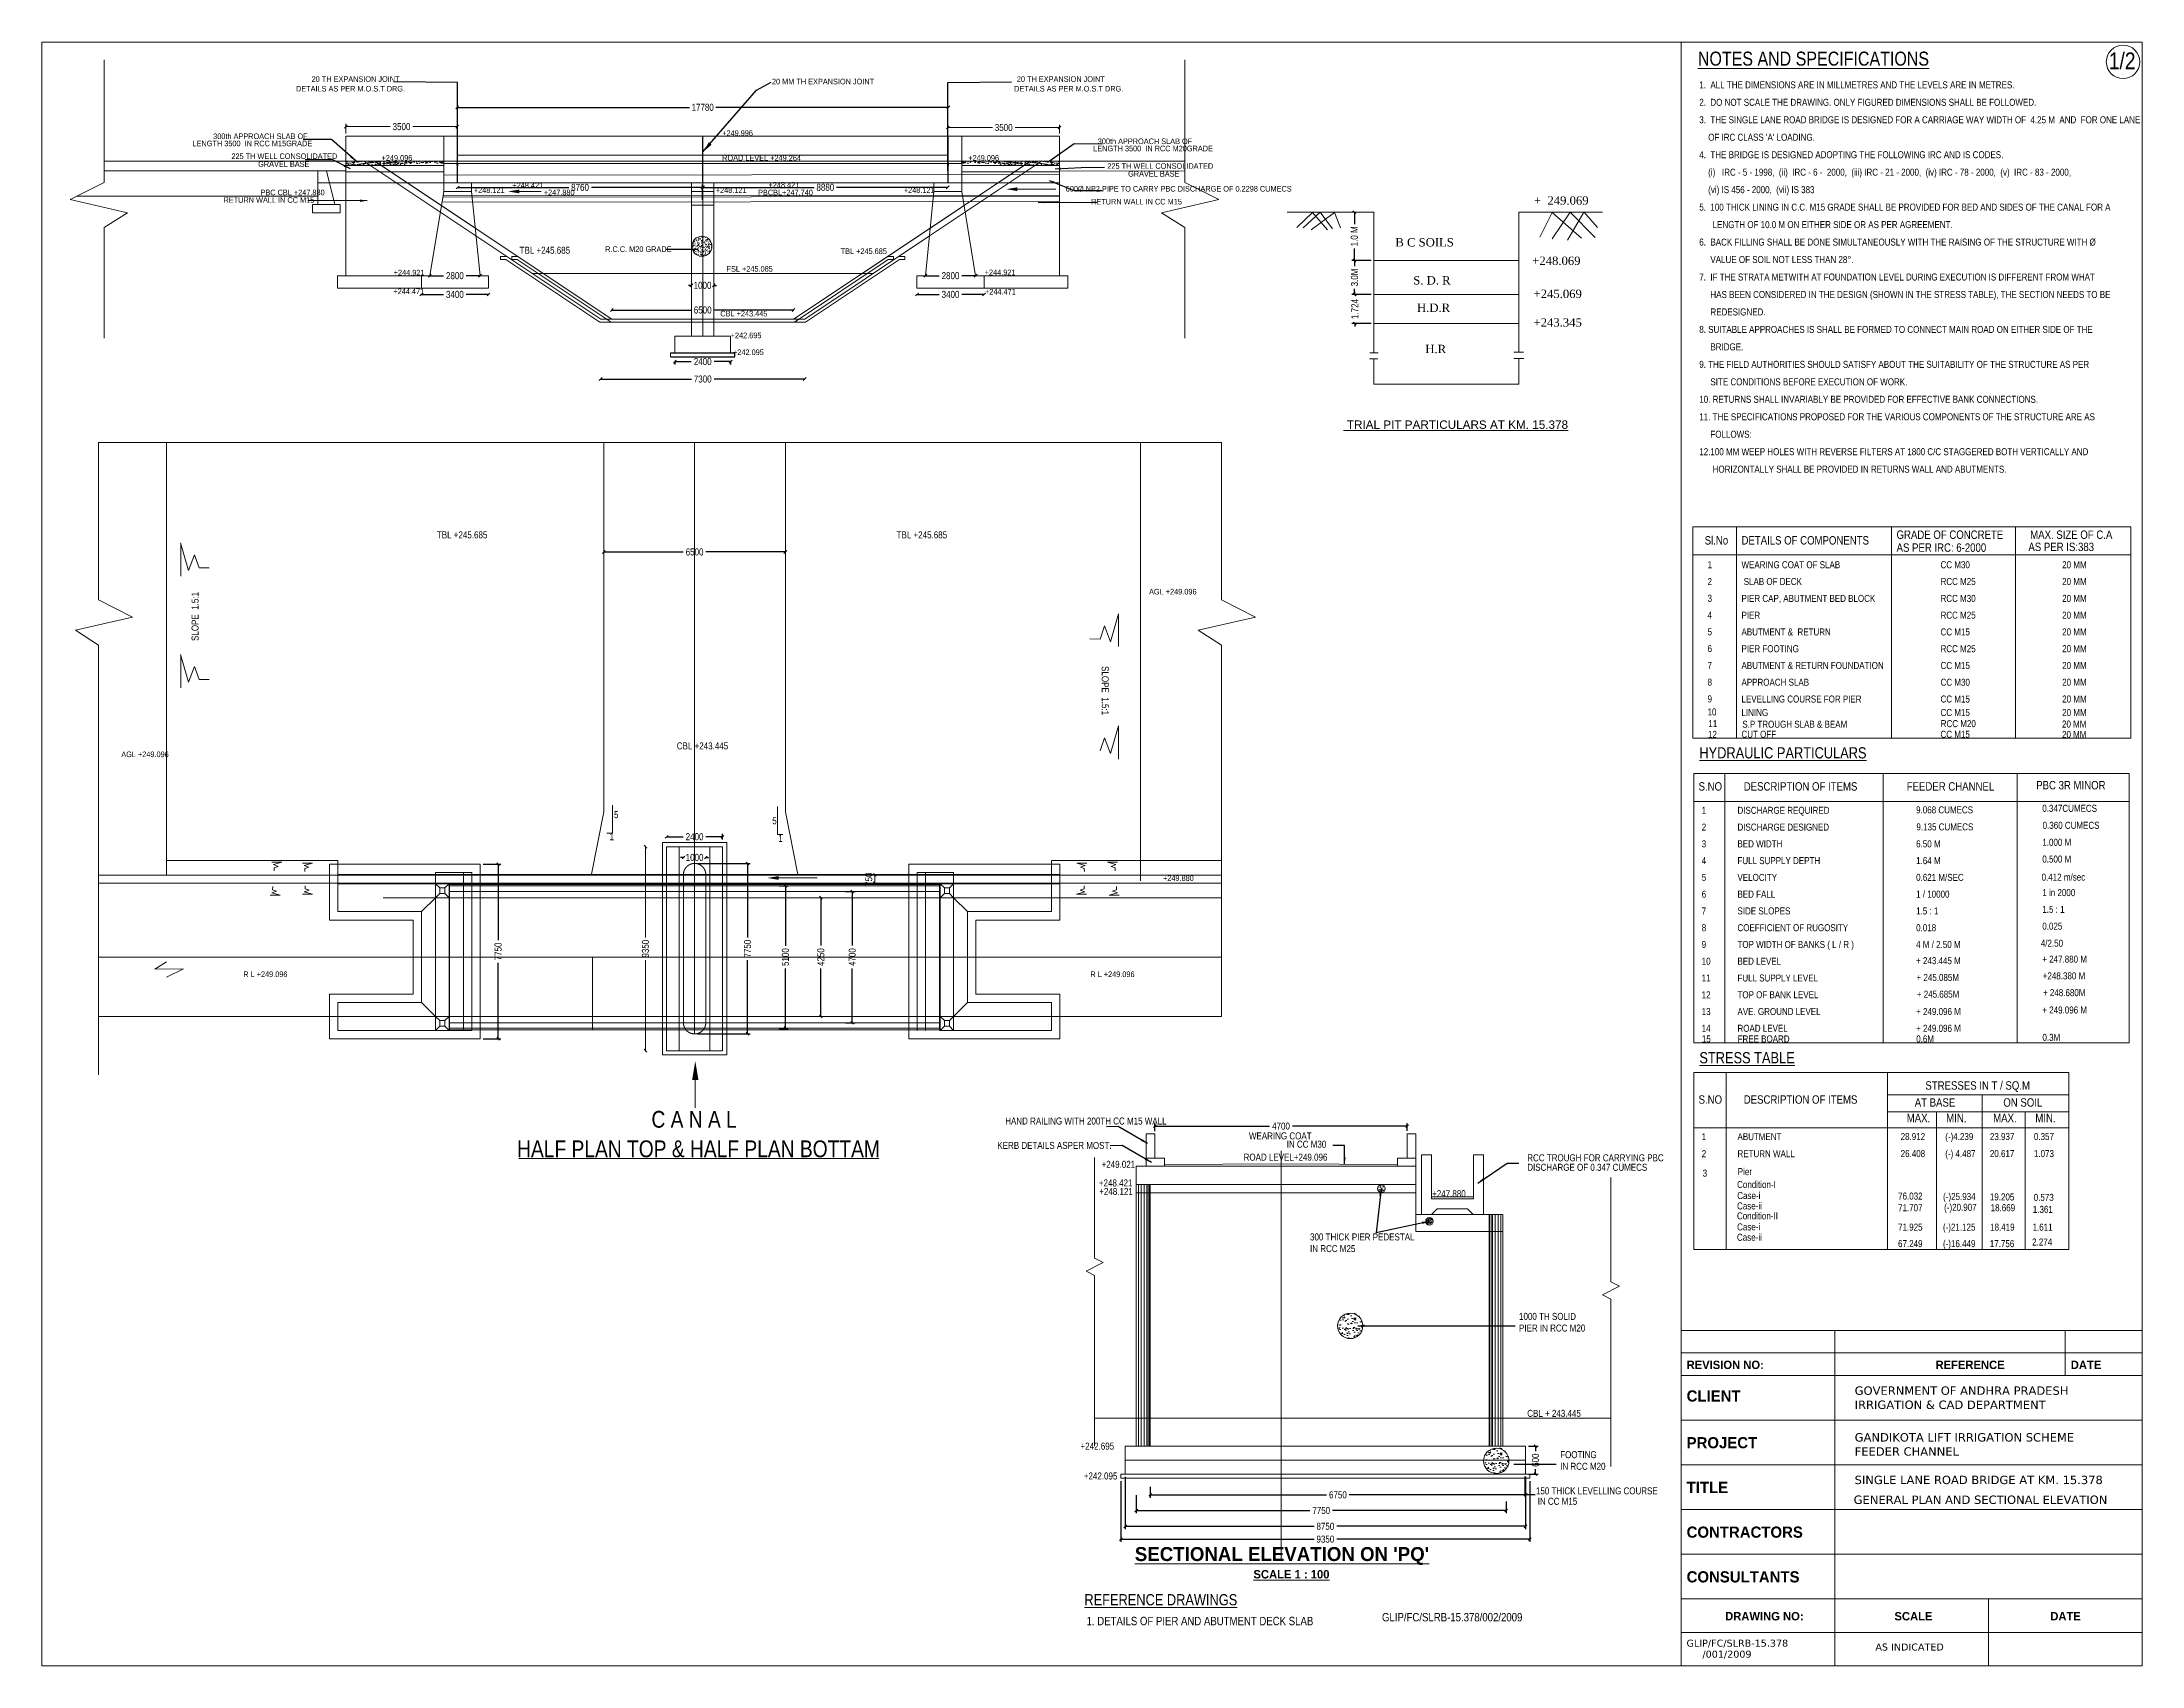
# Model space of a CAD drawing. Header units: millimetres. Extents: x 767120 to 842285, y -73974 to -15864.
import ezdxf
from ezdxf.enums import TextEntityAlignment as Align

# ---------------------------------------------------------------- set-up
doc = ezdxf.new("R2010")
doc.units = ezdxf.units.MM
doc.header["$LTSCALE"] = 300
doc.header["$MEASUREMENT"] = 0
for name, pattern in [('BORDER2', [0.875, 0.25, -0.125, 0.25, -0.125, 0, -0.125]), ('CENTER', [2, 1.25, -0.25, 0.25, -0.25]), ('DASHED', [0.75, 0.5, -0.25])]:
    doc.linetypes.add(name, pattern=pattern)
for name, color, linetype in [('abutment', 7, 'Continuous'), ('MAIN', 7, 'Continuous'), ('pier', 7, 'Continuous'), ('slab', 7, 'Continuous'), ('TEXT', 7, 'Continuous')]:
    doc.layers.add(name, color=color, linetype=linetype)
doc.styles.add('ARIAL', font='times.ttf')
doc.styles.add('ARIAL NARROW', font='ARIALN.TTF', dxfattribs={"height": 250})
doc.styles.add('ARIEL', font='arial.ttf')
doc.styles.add('arn', font='ARIALN.TTF')
doc.styles.add('CITYBLUEPR', font='cityb___.ttf')
doc.styles.add('VERDANA', font='verdana.ttf')
doc.dimstyles.new('STANDARD$0', dxfattribs={"dimscale": 88.888889, "dimtxt": 0.02, "dimasz": 0.02, "dimexe": 0.05, "dimexo": 0.1, "dimgap": 0.002, "dimtad": 2, "dimdec": 0, "dimzin": 1, "dimdsep": 46, "dimtxsty": 'Standard', "dimcen": 0.09, "dimadec": 0, "dimazin": 0, "dimtfac": 1, "dimtdec": 4, "dimtofl": 0, "dimtmove": 0, "dimatfit": 3, "dimfxl": 1, "dimtolj": 1, "dimtzin": 1, "dimarcsym": 0})
doc.dimstyles.new('STANDARD$7', dxfattribs={"dimtxt": 2, "dimasz": 2, "dimexe": 1.25, "dimexo": 0.625, "dimtad": 1, "dimdec": 0, "dimlfac": 0.5, "dimdsep": 46, "dimtxsty": 'ARIAL NARROW', "dimcen": 2.5, "dimdle": 0.1, "dimse1": 1, "dimse2": 1, "dimadec": 0, "dimazin": 0, "dimtfac": 1, "dimtdec": 0, "dimtmove": 0, "dimatfit": 3, "dimfxl": 1, "dimtolj": 1, "dimtzin": 0, "dimarcsym": 0})

msp = doc.modelspace()

# ---------------------------------------------------------------- texts
at = {"lineweight": 13}
for s, height, style, p in [('%%UNOTES AND SPECIFICATIONS', 500, 'ARIAL NARROW', (826389.2, -16708.2)), ('Sl.No     ', 300, 'ARIAL NARROW', (826632.3, -33844.8)), ('DETAILS OF COMPONENTS', 300, 'ARIAL NARROW', (827949.2, -33844.8)), ('AS PER IRC: 6-2000', 300, 'ARIAL NARROW', (833499.4, -34104.2)), ('GRADE OF CONCRETE', 300, 'ARIAL NARROW', (833499.4, -33643.1)), ('AS PER IS:383', 300, 'ARIAL NARROW', (838218.4, -34078.6)), ('MAX. SIZE OF C.A', 300, 'ARIAL NARROW', (838282.7, -33643.1)), ('1', 250, 'ARIAL NARROW', (826734.7, -34693.3)), ('WEARING COAT OF SLAB', 250, 'ARIAL NARROW', (827949.2, -34693.3)), ('CC M30', 250, 'ARIAL NARROW', (835074.2, -34693.3)), ('20 MM', 250, 'ARIAL NARROW', (839428, -34693.3)), ('2', 250, 'ARIAL NARROW', (826734.7, -35293.3)), (' SLAB OF DECK', 250, 'ARIAL NARROW', (827949.2, -35293.3)), ('RCC M25', 250, 'ARIAL NARROW', (835074.2, -35293.3)), ('20 MM', 250, 'ARIAL NARROW', (839428, -35293.3)), ('3', 250, 'ARIAL NARROW', (826734.7, -35893.3)), ('PIER CAP, ABUTMENT BED BLOCK', 250, 'ARIAL NARROW', (827949.2, -35897.8)), ('RCC M30', 250, 'ARIAL NARROW', (835074.2, -35897.8)), ('20 MM', 250, 'ARIAL NARROW', (839428, -35897.8)), ('4', 250, 'ARIAL NARROW', (826734.7, -36493.3)), ('PIER', 250, 'ARIAL NARROW', (827949.2, -36497.8)), ('RCC M25', 250, 'ARIAL NARROW', (835074.2, -36497.8)), ('20 MM', 250, 'ARIAL NARROW', (839428, -36497.8)), ('5', 250, 'ARIAL NARROW', (826734.7, -37093.3)), ('6', 250, 'ARIAL NARROW', (826734.7, -37693.3)), ('ABUTMENT &  RETURN', 250, 'ARIAL NARROW', (827949.2, -37097.8)), ('PIER FOOTING', 250, 'ARIAL NARROW', (827949.2, -37697.8)), ('CC M15', 250, 'ARIAL NARROW', (835074.2, -37097.8)), ('RCC M25', 250, 'ARIAL NARROW', (835074.2, -37697.8)), ('20 MM', 250, 'ARIAL NARROW', (839428, -37097.8)), ('20 MM', 250, 'ARIAL NARROW', (839428, -37697.8)), ('7', 250, 'ARIAL NARROW', (826734.7, -38293.3)), ('ABUTMENT & RETURN FOUNDATION', 250, 'ARIAL NARROW', (827949.2, -38297.8)), ('CC M15', 250, 'ARIAL NARROW', (835074.2, -38297.8)), ('20 MM', 250, 'ARIAL NARROW', (839428, -38297.8)), ('8', 250, 'ARIAL NARROW', (826734.7, -38893.3)), ('APPROACH SLAB', 250, 'ARIAL NARROW', (827949.2, -38897.8)), ('CC M30', 250, 'ARIAL NARROW', (835074.2, -38897.8)), ('20 MM', 250, 'ARIAL NARROW', (839428, -38897.8)), ('9', 250, 'ARIAL NARROW', (826734.7, -39493.3)), ('10', 250, 'ARIAL NARROW', (826734.7, -39960.2)), ('LEVELLING COURSE FOR PIER', 250, 'ARIAL NARROW', (827949.2, -39497.8)), ('LINING', 250, 'ARIAL NARROW', (827949.2, -39981.8)), ('CC M15', 250, 'ARIAL NARROW', (835074.2, -39497.8)), ('CC M15', 250, 'ARIAL NARROW', (835074.2, -39981.8)), ('20 MM', 250, 'ARIAL NARROW', (839428, -39497.8)), ('20 MM', 250, 'ARIAL NARROW', (839428, -39981.8)), ('12', 250, 'ARIAL NARROW', (826748.5, -40763.3)), ('11', 250, 'ARIAL NARROW', (826763.1, -40378.6)), ('CUT OFF', 250, 'ARIAL NARROW', (827947.8, -40758.6)), ('S.P TROUGH SLAB & BEAM', 250, 'ARIAL NARROW', (827977.6, -40400.2)), ('CC M15', 250, 'ARIAL NARROW', (835072.9, -40760.2)), ('RCC M20', 250, 'ARIAL NARROW', (835081.7, -40379.5)), ('20 MM', 250, 'ARIAL NARROW', (839422.1, -40393.5)), ('20 MM', 250, 'ARIAL NARROW', (839422.2, -40764.8)), ('%%UHYDRAULIC PARTICULARS', 400, 'ARIAL NARROW', (826442.8, -41497.7)), ('S.NO', 300, 'ARIAL NARROW', (826413.5, -42650.5)), ('DESCRIPTION OF ITEMS', 300, 'ARIAL NARROW', (828030, -42650.5)), ('FEEDER CHANNEL', 300, 'ARIAL NARROW', (833863.6, -42650.5)), ('PBC 3R MINOR', 300, 'ARIAL NARROW', (838497.9, -42605.8)), ('1', 250, 'ARIAL NARROW', (826525.6, -43480.8)), ('DISCHARGE REQUIRED', 250, 'ARIAL NARROW', (827805.8, -43480.8)), ('9.068 CUMECS', 250, 'ARIAL NARROW', (834199.9, -43464.9)), ('0.347CUMECS', 250, 'ARIAL NARROW', (838716.6, -43408.8)), ('2', 250, 'ARIAL NARROW', (826525.6, -44080.8)), ('DISCHARGE DESIGNED', 250, 'ARIAL NARROW', (827805.8, -44080.8)), ('9.135 CUMECS', 250, 'ARIAL NARROW', (834210.9, -44073.3)), ('0.360 CUMECS', 250, 'ARIAL NARROW', (838727.6, -44017.2)), ('4', 250, 'ARIAL NARROW', (826525.6, -45280.8)), ('3', 250, 'ARIAL NARROW', (826525.6, -44680.8)), ('BED WIDTH', 250, 'ARIAL NARROW', (827805.8, -44680.8)), ('FULL SUPPLY DEPTH', 250, 'ARIAL NARROW', (827805.8, -45280.8)), ('6.50 M', 250, 'ARIAL NARROW', (834199.9, -44680.8)), ('1.64 M', 250, 'ARIAL NARROW', (834199.9, -45280.8)), ('0.500 M', 250, 'ARIAL NARROW', (838716.6, -45224.8)), ('1.000 M', 250, 'ARIAL NARROW', (838716.6, -44624.8)), ('5', 250, 'ARIAL NARROW', (826525.6, -45880.8)), ('VELOCITY', 250, 'ARIAL NARROW', (827805.8, -45880.8)), ('0.621 M/SEC', 250, 'ARIAL NARROW', (834199.9, -45880.8)), ('6', 250, 'ARIAL NARROW', (826525.6, -46480.8)), ('BED FALL', 250, 'ARIAL NARROW', (827805.8, -46480.8)), ('1 / 10000', 250, 'ARIAL NARROW', (834199.9, -46480.8)), ('1 in 2000', 250, 'ARIAL NARROW', (838716.6, -46424.8)), ('7', 250, 'ARIAL NARROW', (826525.6, -47080.8)), ('SIDE SLOPES ', 250, 'ARIAL NARROW', (827805.8, -47080.8)), ('1.5 : 1', 250, 'ARIAL NARROW', (834199.9, -47080.8)), ('1.5 : 1', 250, 'ARIAL NARROW', (838716.6, -47024.8)), ('8', 250, 'ARIAL NARROW', (826525.6, -47680.8)), ('9', 250, 'ARIAL NARROW', (826525.6, -48280.8)), ('TOP WIDTH OF BANKS ( L / R )', 250, 'ARIAL NARROW', (827805.8, -48280.8)), ('COEFFICIENT OF RUGOSITY', 250, 'ARIAL NARROW', (827805.8, -47680.8)), ('4 M / 2.50 M', 250, 'ARIAL NARROW', (834199.9, -48280.8)), ('0.018', 250, 'ARIAL NARROW', (834199.9, -47680.8)), ('0.025', 250, 'ARIAL NARROW', (838716.6, -47624.8)), ('10', 250, 'ARIAL NARROW', (826525.6, -48880.8)), ('BED LEVEL', 250, 'ARIAL NARROW', (827805.8, -48880.8)), ('+ 243.445 M ', 250, 'ARIAL NARROW', (834197.9, -48860.5)), ('+ 247.880 M ', 250, 'ARIAL NARROW', (838714.7, -48804.4)), ('11', 250, 'ARIAL NARROW', (826525.6, -49480.8)), ('FULL SUPPLY LEVEL', 250, 'ARIAL NARROW', (827805.8, -49480.8)), ('+ 245.085M', 250, 'ARIAL NARROW', (834214.5, -49460.5)), ('+248.380 M', 250, 'ARIAL NARROW', (838731.2, -49404.4)), ('12', 250, 'ARIAL NARROW', (826525.6, -50080.8)), ('TOP OF BANK LEVEL', 250, 'ARIAL NARROW', (827805.8, -50080.8)), ('+ 245.685M ', 250, 'ARIAL NARROW', (834224.5, -50060.5)), ('+ 248.680M ', 250, 'ARIAL NARROW', (838741.2, -50004.4)), ('13', 250, 'ARIAL NARROW', (826525.6, -50680.8)), ('14', 250, 'ARIAL NARROW', (826525.6, -51280.8)), ('AVE. GROUND LEVEL', 250, 'ARIAL NARROW', (827805.8, -50680.8)), ('ROAD LEVEL', 250, 'ARIAL NARROW', (827805.8, -51280.8)), ('+ 249.096 M', 250, 'ARIAL NARROW', (834199.9, -50680.8)), ('+ 249.096 M', 250, 'ARIAL NARROW', (834199.9, -51280.8)), ('+ 249.096 M', 250, 'ARIAL NARROW', (838716.6, -50624.8)), ('15', 250, 'ARIAL NARROW', (826530, -51660.8)), ('FREE BOARD', 250, 'ARIAL NARROW', (827810.3, -51660.8)), ('0.6M', 250, 'ARIAL NARROW', (834204.3, -51660.8)), ('0.3M', 250, 'ARIAL NARROW', (838721, -51604.8)), ('%%USTRESS TABLE', 400, 'ARIAL NARROW', (826442.8, -52408.6)), ('       STRESSES IN T / SQ.M', 300, 'ARIAL NARROW', (833863.6, -53351.2)), ('S.NO', 300, 'ARIAL NARROW', (826413.5, -53854)), ('DESCRIPTION OF ITEMS', 300, 'ARIAL NARROW', (828030, -53854)), ('   AT BASE                  ON SOIL', 300, 'ARIAL NARROW', (833863.6, -53959.8)), ('MAX.      MIN.          MAX.       MIN.', 300, 'ARIAL NARROW', (833863.6, -54515.5)), ('2', 250, 'ARIAL NARROW', (826525.6, -55768.4)), ('1', 250, 'ARIAL NARROW', (826525.6, -55158.4)), ('ABUTMENT', 250, 'ARIAL NARROW', (827805.8, -55158.4)), ('RETURN WALL', 250, 'ARIAL NARROW', (827805.8, -55768.4)), ('28.912', 250, 'ARIAL NARROW', (833646.3, -55154.2)), ('26.408', 250, 'ARIAL NARROW', (833646.3, -55764.2)), ('(-)4.239', 250, 'ARIAL NARROW', (835243.3, -55154.2)), ('(-) 4.487', 250, 'ARIAL NARROW', (835243.3, -55764.2)), ('23.937', 250, 'ARIAL NARROW', (836840.3, -55154.2)), ('20.617', 250, 'ARIAL NARROW', (836840.3, -55764.2)), ('0.357', 250, 'ARIAL NARROW', (838415.9, -55154.2)), ('1.073', 250, 'ARIAL NARROW', (838415.9, -55764.2)), ('Pier', 250, 'ARIAL NARROW', (827814.3, -56410.1)), ('Condition-I', 250, 'ARIAL NARROW', (827793.2, -56870.6)), ('Case-i', 250, 'ARIAL NARROW', (827797.8, -57265.7)), ('76.032', 250, 'ARIAL NARROW', (833553.7, -57283.7)), ('(-)25.934', 250, 'ARIAL NARROW', (835165.8, -57300.8)), ('19.205', 250, 'ARIAL NARROW', (836839.4, -57314.9)), ('0.573', 250, 'ARIAL NARROW', (838408.7, -57330.6)), ('Condition-II', 250, 'ARIAL NARROW', (827788.7, -57992.6)), ('Case-ii', 250, 'ARIAL NARROW', (827791.7, -57637)), ('71.707', 250, 'ARIAL NARROW', (833553.7, -57701.2)), (' (-)20.907', 250, 'ARIAL NARROW', (835123.5, -57686.7)), ('18.669', 250, 'ARIAL NARROW', (836867.5, -57700.7)), ('1.361', 250, 'ARIAL NARROW', (838376.5, -57759.2)), ('Case-ii', 250, 'ARIAL NARROW', (827787.2, -58759.1)), ('Case-i', 250, 'ARIAL NARROW', (827793.3, -58387.7)), ('71.925', 250, 'ARIAL NARROW', (833553.7, -58394.7)), ('(-)21.125', 250, 'ARIAL NARROW', (835160.9, -58394.7)), ('18.419', 250, 'ARIAL NARROW', (836848, -58394.7)), ('1.611', 250, 'ARIAL NARROW', (838367.9, -58394.7)), ('67.249', 250, 'ARIAL NARROW', (833553.7, -58985.2)), ('(-)16.449', 250, 'ARIAL NARROW', (835161.5, -58985.2)), ('17.756', 250, 'ARIAL NARROW', (836837, -58985.2)), ('2.274', 250, 'ARIAL NARROW', (838352.9, -58927.7)), ('REVISION NO:', 300, 'CITYBLUEPR', (825985.2, -63347.4)), ('REFERENCE', 300, 'CITYBLUEPR', (834892.7, -63347.4)), ('DATE', 300, 'CITYBLUEPR', (839735.2, -63347.4)), ('CLIENT', 400, 'CITYBLUEPR', (825985.2, -64512)), ('GOVERNMENT OF ANDHRA PRADESH', 300, 'VERDANA', (831999.7, -64270.5)), ('IRRIGATION & CAD DEPARTMENT', 300, 'VERDANA', (831999.7, -64776.1)), ('PROJECT', 400, 'CITYBLUEPR', (825985.2, -66183.9)), ('GANDIKOTA LIFT IRRIGATION SCHEME', 300, 'VERDANA', (831999.7, -65942.4)), ('FEEDER CHANNEL', 300, 'VERDANA', (831999.7, -66448)), ('TITLE', 400, 'CITYBLUEPR', (825985.2, -67783.9)), ('SINGLE LANE ROAD BRIDGE AT KM. 15.378', 300, 'VERDANA', (831998, -67465)), ('GENERAL PLAN AND SECTIONAL ELEVATION', 300, 'VERDANA', (831963.6, -68175.1)), ('CONTRACTORS', 400, 'CITYBLUEPR', (825985.2, -69383.9)), ('CONSULTANTS', 400, 'CITYBLUEPR', (825985.2, -70983.9)), ('DRAWING NO:', 300, 'CITYBLUEPR', (827364, -72342.7)), ('SCALE', 300, 'CITYBLUEPR', (833424.5, -72342.7)), ('DATE', 300, 'CITYBLUEPR', (839002.3, -72342.7)), ('GLIP/FC/SLRB-15.378', 250, 'VERDANA', (825981.8, -73282.4)), ('/001/2009', 250, 'VERDANA', (826550.6, -73674.9)), ('AS INDICATED', 250, 'VERDANA', (832741.2, -73420.2))]:
    msp.add_text(s, height=height, dxfattribs=dict(at, style=style)).set_placement(p)
at = {"lineweight": 13, "ltscale": 100, "style": 'ARIAL'}
for s, p in [(' +  249.069', (820408.1, -21683.8)), ('B C SOILS', (815561.9, -23179.6)), ('+248.069', (820459.5, -23842.1)), ('S. D. R', (816201, -24541.3)), ('+245.069', (820507.5, -25024.8)), ('H.D.R', (816336.6, -25522.1)), ('+243.345', (820506.1, -26048.1)), ('H.R', (816635.6, -26997.6))]:
    msp.add_text(s, height=300, dxfattribs=at).set_placement(p)
at = {"linetype": 'Continuous', "lineweight": 13, "insert": (826439, -17271.1), "char_height": 250, "width": 15845.62, "attachment_point": 1, "line_spacing_factor": 1.5, "style": 'CITYBLUEPR'}
msp.add_mtext("{\\fArial Narrow|b0|i0|c0|p34;1.  ALL THE DIMENSIONS ARE IN MILLMETRES AND THE LEVELS ARE IN METRES.\\P2.  DO NOT SCALE THE DRAWING. ONLY FIGURED DIMENSIONS SHALL BE FOLLOWED.\\P3.  THE SINGLE LANE ROAD BRIDGE IS DESIGNED FOR A CARRIAGE WAY WIDTH OF  4.25 M  AND  FOR ONE LANE\\P    OF IRC CLASS 'A' LOADING. \\P4.  THE BRIDGE IS DESIGNED ADOPTING THE FOLLOWING IRC AND IS CODES.\\P    (i)   IRC - 5 - 1998,  (ii)  IRC - 6 -  2000,  (iii) IRC - 21 - 2000,  (iv) IRC - 78 - 2000,  (v)  IRC - 83 - 2000,   \\P    (vi) IS 456 - 2000,  (vii) IS 383\\P5.  100 THICK LINING IN C.C. M15 GRADE SHALL BE PROVIDED FOR BED AND SIDES OF THE CANAL FOR A  \\P      LENGTH OF 10.0 M ON EITHER SIDE OR AS PER AGREEMENT.\\P6.  BACK FILLING SHALL BE DONE SIMULTANEOUSLY WITH THE RAISING OF THE STRUCTURE WITH %%C \\P     VALUE OF SOIL NOT LESS THAN 28°.\\P7.  IF THE STRATA METWITH AT FOUNDATION LEVEL DURING EXECUTION IS DIFFERENT FROM WHAT  \\P     HAS BEEN CONSIDERED IN THE DESIGN (SHOWN IN THE STRESS TABLE), THE SECTION NEEDS TO BE \\P     REDESIGNED.\\P8. SUITABLE APPROACHES IS SHALL BE FORMED TO CONNECT MAIN ROAD ON EITHER SIDE OF THE\\P     BRIDGE.\\P9. THE FIELD AUTHORITIES SHOULD SATISFY ABOUT THE SUITABILITY OF THE STRUCTURE AS PER \\P     SITE CONDITIONS BEFORE EXECUTION OF WORK.\\P10. RETURNS SHALL INVARIABLY BE PROVIDED FOR EFFECTIVE BANK CONNECTIONS.\\P11. THE SPECIFICATIONS PROPOSED FOR THE VARIOUS COMPONENTS OF THE STRUCTURE ARE AS \\P     FOLLOWS:\\P12.100 MM WEEP HOLES WITH REVERSE FILTERS AT 1800 C/C STAGGERED BOTH VERTICALLY AND                      \\P      HORIZONTALLY SHALL BE PROVIDED IN RETURNS WALL AND ABUTMENTS.}", dxfattribs=at)
at = {"color": 0, "lineweight": 9, "char_height": 250, "attachment_point": 1, "style": 'ARIAL NARROW'}
for s, insert, width in [('0.412 m/sec', (838691.8, -45621), 1606.777), ('4/2.50', (838663.3, -47985.7), 770.046), ('3', (826558.3, -56213.9), 58.339)]:
    msp.add_mtext(s, dxfattribs=dict(at, insert=insert, width=width))
at = {"layer": 'abutment', "linetype": 'ByBlock', "lineweight": 13}
for s, height, style, p in [('1/2', 600, 'ARIAL NARROW', (841096.2, -16837.6)), ('20 TH EXPANSION JOINT', 200, 'ARIAL NARROW', (776770.4, -17288.8)), ('20 TH EXPANSION JOINT', 200, 'ARIAL NARROW', (802012.8, -17288.8)), ('DETAILS AS PER M.O.S.T DRG.', 200, 'ARIAL NARROW', (776209.6, -17634.3)), ('DETAILS AS PER M.O.S.T DRG.', 200, 'ARIAL NARROW', (801916.2, -17634.3)), ('225 TH WELL CONSOLIDATED', 200, 'ARIAL NARROW', (773900, -20051.1)), ('GRAVEL BASE', 200, 'ARIAL NARROW', (774856, -20330.5)), ('225 TH WELL CONSOLIDATED', 200, 'ARIAL NARROW', (805251.3, -20401.1)), ('GRAVEL BASE', 200, 'ARIAL NARROW', (805994.5, -20680.5)), ('+244.921', 200, 'ARIAL NARROW', (779708, -24216.1)), ('+244.921', 200, 'ARIAL NARROW', (800863, -24206.8)), ('+244.471', 200, 'ARIAL NARROW', (779698, -24885.2)), ('+244.471', 200, 'ARIAL NARROW', (800873, -24898.6)), ('+242.695', 200, 'ARIAL NARROW', (791769.5, -26462.1)), ('+242.095', 200, 'ARIAL NARROW', (791854.5, -27066.1)), ('C A N A L', 600, 'ARIAL NARROW', (788933.3, -54712.1)), ('HAND RAILING WITH 200TH CC M15 WALL ', 250, 'arn', (801596, -54598.7)), ('HALF PLAN TOP & HALF PLAN BOTTAM', 600, 'ARIAL NARROW', (784126.1, -55768.3)), ('KERB DETAILS ASPER MOST.', 250, 'arn', (801314.1, -55471.3)), ('WEARING COAT', 250, 'ARIAL NARROW', (810318.9, -55130.5)), ('IN CC M30', 250, 'ARIAL NARROW', (811671.3, -55428.4)), ('RCC TROUGH FOR CARRYING PBC', 250, 'arn', (820281.4, -55914.3)), ('DISCHARGE OF 0.347 CUMECS', 250, 'arn', (820281.4, -56254.3)), ('CBL + 243.445', 250, 'ARIAL NARROW', (820280.7, -65058.5)), ('+242.695', 250, 'ARIAL NARROW', (804291.9, -66232.6)), ('+242.095', 250, 'ARIAL NARROW', (804409, -67299.4)), ('%%uSCALE 1 : 100', 300, 'CITYBLUEPR', (810481.2, -70841.5)), ('%%UREFERENCE DRAWINGS', 400, 'arn', (804430.5, -71803.3)), ('GLIP/FC/SLRB-15.378/002/2009', 300, 'arn', (815082.3, -72377.5)), ('1. DETAILS OF PIER AND ABUTMENT DECK SLAB', 300, 'arn', (804508, -72515.1))]:
    msp.add_text(s, height=height, dxfattribs=dict(at, style=style)).set_placement(p)
at = {"layer": 'abutment', "linetype": 'ByBlock', "lineweight": 13, "style": 'CITYBLUEPR'}
msp.add_text("%%USECTIONAL ELEVATION ON 'PQ'", height=500, dxfattribs=at).set_placement((811502.2, -70218.3), align=Align.CENTER)
at = {"layer": 'abutment', "linetype": 'ByBlock', "lineweight": 13, "style": 'ARIAL NARROW'}
for s, insert, char_height, width, attachment_point in [('20 MM TH EXPANSION JOINT', (793246.6, -17177.6), 200, 3284.001, 1), ('+249.996', (791465.2, -19022.5), 200, 2082.438, 1), ('+249.096', (779274.3, -19910.5), 200, 3284.001, 1), ('ROAD LEVEL +249.264', (791465.2, -19912.5), 200, 3284.001, 1), ('+249.096', (800274.3, -19910.5), 200, 3284.001, 1), ('+248.421', (783955.2, -20896.8), 200, 2082.438, 1), ('+248.421', (793125.2, -20876.8), 200, 2082.438, 1), ('PBC CBL +247.880', (774940.2, -21146.7), 200, 2082.438, 1), ('+248.121', (782577.2, -21062.5), 200, 2082.438, 1), ('+247.880', (785080.5, -21146.7), 200, 2082.438, 1), ('+248.121', (791237.2, -21062.5), 200, 2082.438, 1), ('PBCBL+247.740', (792750.3, -21149.6), 200, 2082.438, 1), ('+248.121', (797967.2, -21062.5), 200, 2082.438, 1), ('TBL +245.685', (784215.4, -23190.4), 250, 2082.438, 1), ('TBL +245.685', (795705.2, -23250.7), 200, 2082.438, 1), ('FSL +245.085', (791620.8, -23881.7), 200, 2082.438, 1), ('CBL +243.445', (791400.2, -25483.1), 200, 2082.438, 1), ('TBL +245.685', (781253.6, -33373.6), 250, 2082.438, 1), ('TBL +245.685', (799516.9, -33373.6), 250, 2082.438, 3), ('AGL +249.096', (806744.9, -35431.5), 200, 3284.001, 1), ('AGL +249.096', (769958, -41252.3), 200, 3284.001, 1), ('CBL +243.445', (789841.3, -40925.5), 250, 2289.738, 1), ('5', (787592.5, -43384.4), 250, 2289.738, 1), ('1', (787432.5, -44174.4), 250, 2289.738, 1), ('5', (793257.9, -43604.4), 250, 2289.738, 1), ('1', (793477.9, -44234.4), 250, 2289.738, 1), (' +249.880', (807171.2, -45682.5), 200, 3284.001, 1), ('R L +249.096', (774323.1, -49121.6), 200, 3284.001, 1), ('R L +249.096', (804643.1, -49121.6), 200, 3284.001, 1), ('+249.021', (805044.6, -55897.7), 250, 438.862, 1), ('+248.421', (804947.7, -56564.4), 250, 438.862, 1), ('+248.121', (804960.7, -56869.2), 250, 438.862, 1), ('+247.880', (816876.6, -56949.6), 250, 438.862, 1)]:
    msp.add_mtext(s, dxfattribs=dict(at, insert=insert, char_height=char_height, width=width, attachment_point=attachment_point))
at = {"layer": 'abutment', "linetype": 'ByBlock', "lineweight": 13}
for s, insert, char_height, attachment_point, style in [('LENGTH 3500  IN RCC M15GRADE', (772506.6, -19495.2), 200, 4, 'ARIAL NARROW'), ('300th APPROACH SLAB OF ', (773246.6, -19238.4), 200, 4, 'ARIAL NARROW'), ('300th APPROACH SLAB OF ', (808288.7, -19418.4), 200, 6, 'ARIAL NARROW'), ('LENGTH 3500  IN RCC M20GRADE', (809028.7, -19675.2), 200, 6, 'ARIAL NARROW'), ('600%%C NP2 PIPE TO CARRY PBC DISCHARGE OF 0.2298 CUMECS', (811848.7, -21118.4), 200, 6, 'ARIAL NARROW'), ('RETURN WALL IN CC M15', (807918.7, -21578.4), 200, 6, 'ARIAL NARROW'), ('ROAD LEVEL+249.096', (813129, -55767.7), 250, 6, 'ARIAL NARROW'), ('300 THICK PIER PEDESTAL\\PIN RCC M25', (812506.1, -59166.5), 250, 7, 'arn'), ('1000 TH SOLID\\PPIER IN RCC M20', (819987.1, -61674.8), 250, 4, 'arn'), ('FOOTING\\PIN RCC M20', (821460.2, -66621.2), 250, 4, 'arn'), ('150 THICK LEVELLING COURSE ', (820592.1, -67709.4), 250, 4, 'arn'), ('IN CC M15', (820655, -68082.4), 250, 4, 'arn')]:
    msp.add_mtext(s, dxfattribs=dict(at, insert=insert, char_height=char_height, attachment_point=attachment_point, style=style))
at = {"layer": 'abutment', "linetype": 'ByBlock', "lineweight": 13, "ltscale": 700, "insert": (773616.6, -21518.4), "char_height": 200, "attachment_point": 4, "style": 'ARIAL NARROW'}
msp.add_mtext('RETURN WALL IN CC M15', dxfattribs=at)
at = {"layer": 'abutment', "linetype": 'ByBlock', "lineweight": 13, "char_height": 250, "attachment_point": 4, "style": 'ARIAL NARROW'}
for insert, rotation in [((772599.6, -37295.6), 90), ((805174.4, -38195.9), 270)]:
    msp.add_mtext('SLOPE  1.5:1', dxfattribs=dict(at, insert=insert, rotation=rotation))
at = {"layer": 'pier', "linetype": 'Continuous', "lineweight": 13, "style": 'ARIAL NARROW'}
msp.add_text('R.C.C. M20 GRADE', height=200, dxfattribs=at).set_placement((787277, -23375.9))
at = {"layer": 'slab', "lineweight": 13, "char_height": 250, "attachment_point": 5, "style": 'ARIAL NARROW'}
for insert in [(779987.6, -18892.7), (801541.6, -18925.4)]:
    msp.add_mtext('\\A1;3500', dxfattribs=dict(at, insert=insert))
at = {"layer": 'slab', "lineweight": 13, "char_height": 250, "attachment_point": 5, "rotation": 90, "style": 'ARIAL NARROW'}
for s, insert in [('\\A1;750', (796711.4, -45821.8)), ('\\A1;9350', (788718.3, -48306.8))]:
    msp.add_mtext(s, dxfattribs=dict(at, insert=insert))
at = {"layer": 'TEXT', "lineweight": 13, "style": 'ARIEL'}
msp.add_text('%%U TRIAL PIT PARTICULARS AT KM. 15.378', height=300, dxfattribs=at).set_placement((813708, -29705.2))

# ---------------------------------------------------------------- blocks, each defined once
blk = doc.blocks.new('_Oblique')
at = {"color": 0, "linetype": 'ByBlock', "lineweight": -2}
blk.add_line((-0.5, -0.5), (0.5, 0.5), dxfattribs=at)
blk = doc.blocks.new('*D2')
at = {"layer": 'Defpoints', "color": 0, "lineweight": 9, "transparency": 16777216}
for p in [(815981, -54656), (806953, -54942), (815981, -54930)]:
    blk.add_point(p, dxfattribs=at)
at = {"layer": 'slab', "color": 0, "lineweight": -2, "transparency": 16777216}
for p, q in [((806953, -54842), (806953, -54556)), ((806953, -54656), (811057, -54656)), ((815981, -54656), (811877, -54656)), ((815981, -54830), (815981, -54556))]:
    blk.add_line(p, q, dxfattribs=at)
at = {"layer": 'slab', "color": 0, "lineweight": -2, "transparency": 16777216, "xscale": 100, "yscale": 100, "zscale": 100, "rotation": 180}
blk.add_blockref('_Oblique', (806953, -54656), dxfattribs=at)
at = {"layer": 'slab', "color": 0, "lineweight": -2, "transparency": 16777216, "xscale": 100, "yscale": 100, "zscale": 100}
blk.add_blockref('_Oblique', (815981, -54656), dxfattribs=at)
at = {"layer": 'slab', "color": 0, "lineweight": 13, "transparency": 16777216, "insert": (811467, -54656), "char_height": 250, "attachment_point": 5, "style": 'ARIAL NARROW'}
blk.add_mtext('\\A1;4700', dxfattribs=at)
blk = doc.blocks.new('*D3')
at = {"layer": 'Defpoints', "color": 0, "lineweight": 9, "transparency": 16777216}
for p in [(806787, -67467), (820223, -67566), (820223, -67851)]:
    blk.add_point(p, dxfattribs=at)
at = {"layer": 'slab', "color": 0, "lineweight": -2, "transparency": 16777216}
for p, q in [((806787, -67567), (806787, -67951)), ((806787, -67851), (813098, -67851)), ((820223, -67851), (813911, -67851)), ((820223, -67666), (820223, -67951))]:
    blk.add_line(p, q, dxfattribs=at)
at = {"layer": 'slab', "color": 0, "lineweight": -2, "transparency": 16777216, "xscale": 100, "yscale": 100, "zscale": 100, "rotation": 180}
blk.add_blockref('_Oblique', (806787, -67851), dxfattribs=at)
at = {"layer": 'slab', "color": 0, "lineweight": -2, "transparency": 16777216, "xscale": 100, "yscale": 100, "zscale": 100}
blk.add_blockref('_Oblique', (820223, -67851), dxfattribs=at)
at = {"layer": 'slab', "color": 0, "lineweight": 13, "transparency": 16777216, "insert": (813505, -67851), "char_height": 250, "attachment_point": 5, "style": 'ARIAL NARROW'}
blk.add_mtext('\\A1;6750', dxfattribs=at)
blk = doc.blocks.new('*D4')
at = {"layer": 'Defpoints', "color": 0, "lineweight": 9, "transparency": 16777216}
for p in [(806287, -67760), (819529, -67985), (819529, -68411)]:
    blk.add_point(p, dxfattribs=at)
at = {"layer": 'slab', "color": 0, "lineweight": -2, "transparency": 16777216}
for p, q in [((806287, -67860), (806287, -68511)), ((819529, -68085), (819529, -68511)), ((806287, -68411), (812503, -68411)), ((819529, -68411), (813313, -68411))]:
    blk.add_line(p, q, dxfattribs=at)
at = {"layer": 'slab', "color": 0, "lineweight": -2, "transparency": 16777216, "xscale": 100, "yscale": 100, "zscale": 100, "rotation": 180}
blk.add_blockref('_Oblique', (806287, -68411), dxfattribs=at)
at = {"layer": 'slab', "color": 0, "lineweight": -2, "transparency": 16777216, "xscale": 100, "yscale": 100, "zscale": 100}
blk.add_blockref('_Oblique', (819529, -68411), dxfattribs=at)
at = {"layer": 'slab', "color": 0, "lineweight": 13, "transparency": 16777216, "insert": (812908, -68411), "char_height": 250, "attachment_point": 5, "style": 'ARIAL NARROW'}
blk.add_mtext('\\A1;7750', dxfattribs=at)
blk = doc.blocks.new('*D5')
at = {"layer": 'Defpoints', "color": 0, "lineweight": 9, "transparency": 16777216}
for p in [(805887, -67109), (820222, -67109), (820222, -68976)]:
    blk.add_point(p, dxfattribs=at)
at = {"layer": 'slab', "color": 0, "lineweight": -2, "transparency": 16777216}
for p, q in [((805887, -67209), (805887, -69076)), ((820222, -67209), (820222, -69076)), ((805887, -68976), (812649, -68976)), ((820222, -68976), (813460, -68976))]:
    blk.add_line(p, q, dxfattribs=at)
at = {"layer": 'slab', "color": 0, "lineweight": -2, "transparency": 16777216, "xscale": 100, "yscale": 100, "zscale": 100, "rotation": 180}
blk.add_blockref('_Oblique', (805887, -68976), dxfattribs=at)
at = {"layer": 'slab', "color": 0, "lineweight": -2, "transparency": 16777216, "xscale": 100, "yscale": 100, "zscale": 100}
blk.add_blockref('_Oblique', (820222, -68976), dxfattribs=at)
at = {"layer": 'slab', "color": 0, "lineweight": 13, "transparency": 16777216, "insert": (813055, -68976), "char_height": 250, "attachment_point": 5, "style": 'ARIAL NARROW'}
blk.add_mtext('\\A1;8750', dxfattribs=at)
blk = doc.blocks.new('*D33')
at = {"layer": 'Defpoints', "color": 0, "lineweight": 9, "transparency": 16777216}
for p in [(814092, -21950), (814092, -23683), (814092, -23683)]:
    blk.add_point(p, dxfattribs=at)
at = {"layer": 'slab', "color": 0, "lineweight": -2, "transparency": 16777216}
for p, q in [((814092, -21950), (814092, -22385)), ((814092, -23683), (814092, -23249))]:
    blk.add_line(p, q, dxfattribs=at)
at = {"layer": 'slab', "color": 0, "lineweight": -2, "transparency": 16777216, "xscale": 100, "yscale": 100, "zscale": 100}
for p, rotation in [((814092, -21950), 90), ((814092, -23683), 270)]:
    blk.add_blockref('_Oblique', p, dxfattribs=dict(at, rotation=rotation))
at = {"layer": 'slab', "color": 0, "lineweight": 13, "transparency": 16777216, "insert": (814092, -22817), "char_height": 250, "attachment_point": 5, "rotation": 90, "style": 'ARIAL NARROW'}
blk.add_mtext('\\A1;1.0 M', dxfattribs=at)
blk = doc.blocks.new('*D36')
at = {"layer": 'Defpoints', "color": 0, "lineweight": 9, "transparency": 16777216}
for p in [(789768, -27193), (791768, -27214), (791768, -27300)]:
    blk.add_point(p, dxfattribs=at)
at = {"layer": 'slab', "color": 0, "lineweight": -2, "transparency": 16777216}
for p, q in [((789768, -27293), (789768, -27400)), ((789768, -27300), (790360, -27300)), ((791768, -27300), (791175, -27300)), ((791768, -27314), (791768, -27400))]:
    blk.add_line(p, q, dxfattribs=at)
at = {"layer": 'slab', "color": 0, "lineweight": -2, "transparency": 16777216, "xscale": 100, "yscale": 100, "zscale": 100, "rotation": 180}
blk.add_blockref('_Oblique', (789768, -27300), dxfattribs=at)
at = {"layer": 'slab', "color": 0, "lineweight": -2, "transparency": 16777216, "xscale": 100, "yscale": 100, "zscale": 100}
blk.add_blockref('_Oblique', (791768, -27300), dxfattribs=at)
at = {"layer": 'slab', "color": 0, "lineweight": 13, "transparency": 16777216, "insert": (790768, -27300), "char_height": 250, "attachment_point": 5, "style": 'ARIAL NARROW'}
blk.add_mtext('\\A1;2400', dxfattribs=at)
blk = doc.blocks.new('*D37')
at = {"layer": 'Defpoints', "color": 0, "lineweight": 9, "transparency": 16777216}
for p in [(781998, -21068), (790758, -21068), (790758, -21608)]:
    blk.add_point(p, dxfattribs=at)
at = {"layer": 'slab', "color": 0, "lineweight": -2, "transparency": 16777216}
for p, q in [((790758, -21508), (790758, -20968)), ((781998, -21068), (785972, -21068)), ((790758, -21068), (786783, -21068))]:
    blk.add_line(p, q, dxfattribs=at)
at = {"layer": 'slab', "color": 0, "lineweight": -2, "transparency": 16777216, "xscale": 100, "yscale": 100, "zscale": 100, "rotation": 180}
blk.add_blockref('_Oblique', (781998, -21068), dxfattribs=at)
at = {"layer": 'slab', "color": 0, "lineweight": -2, "transparency": 16777216, "xscale": 100, "yscale": 100, "zscale": 100}
blk.add_blockref('_Oblique', (790758, -21068), dxfattribs=at)
at = {"layer": 'slab', "color": 0, "lineweight": 13, "transparency": 16777216, "insert": (786378, -21068), "char_height": 250, "attachment_point": 5, "style": 'ARIAL NARROW'}
blk.add_mtext('\\A1;8760', dxfattribs=at)
blk = doc.blocks.new('*D38')
at = {"layer": 'Defpoints', "color": 0, "lineweight": 9, "transparency": 16777216}
for p in [(790778, -21064), (790778, -21604), (799538, -21064)]:
    blk.add_point(p, dxfattribs=at)
at = {"layer": 'slab', "color": 0, "lineweight": -2, "transparency": 16777216}
for p, q in [((790778, -21504), (790778, -20964)), ((790778, -21064), (794752, -21064)), ((799538, -21064), (795563, -21064))]:
    blk.add_line(p, q, dxfattribs=at)
at = {"layer": 'slab', "color": 0, "lineweight": -2, "transparency": 16777216, "xscale": 100, "yscale": 100, "zscale": 100, "rotation": 180}
blk.add_blockref('_Oblique', (790778, -21064), dxfattribs=at)
at = {"layer": 'slab', "color": 0, "lineweight": -2, "transparency": 16777216, "xscale": 100, "yscale": 100, "zscale": 100}
blk.add_blockref('_Oblique', (799538, -21064), dxfattribs=at)
at = {"layer": 'slab', "color": 0, "lineweight": 13, "transparency": 16777216, "insert": (795158, -21064), "char_height": 250, "attachment_point": 5, "style": 'ARIAL NARROW'}
blk.add_mtext('\\A1;8880', dxfattribs=at)
blk = doc.blocks.new('*D39')
at = {"layer": 'Defpoints', "color": 0, "lineweight": 9, "transparency": 16777216}
for p in [(781978, -18202), (799558, -18202), (799558, -18202)]:
    blk.add_point(p, dxfattribs=at)
at = {"layer": 'slab', "color": 0, "lineweight": -2, "transparency": 16777216}
for p, q in [((781978, -18202), (790292, -18202)), ((799558, -18202), (791243, -18202))]:
    blk.add_line(p, q, dxfattribs=at)
at = {"layer": 'slab', "color": 0, "lineweight": -2, "transparency": 16777216, "xscale": 100, "yscale": 100, "zscale": 100, "rotation": 180}
blk.add_blockref('_Oblique', (781978, -18202), dxfattribs=at)
at = {"layer": 'slab', "color": 0, "lineweight": -2, "transparency": 16777216, "xscale": 100, "yscale": 100, "zscale": 100}
blk.add_blockref('_Oblique', (799558, -18202), dxfattribs=at)
at = {"layer": 'slab', "color": 0, "lineweight": 13, "transparency": 16777216, "insert": (790768, -18202), "char_height": 250, "attachment_point": 5, "style": 'ARIAL NARROW'}
blk.add_mtext('\\A1;17780', dxfattribs=at)
blk = doc.blocks.new('*D93')
at = {"layer": 'Defpoints', "color": 0, "lineweight": 9, "transparency": 16777216}
for p in [(798738, -24226), (800538, -24226), (800538, -24226)]:
    blk.add_point(p, dxfattribs=at)
at = {"layer": 'slab', "color": 0, "lineweight": -2, "transparency": 16777216}
for p, q in [((798738, -24226), (799230, -24226)), ((800538, -24226), (800045, -24226))]:
    blk.add_line(p, q, dxfattribs=at)
at = {"layer": 'slab', "color": 0, "lineweight": -2, "transparency": 16777216, "xscale": 100, "yscale": 100, "zscale": 100, "rotation": 180}
blk.add_blockref('_Oblique', (798738, -24226), dxfattribs=at)
at = {"layer": 'slab', "color": 0, "lineweight": -2, "transparency": 16777216, "xscale": 100, "yscale": 100, "zscale": 100}
blk.add_blockref('_Oblique', (800538, -24226), dxfattribs=at)
at = {"layer": 'slab', "color": 0, "lineweight": 13, "transparency": 16777216, "insert": (799638, -24226), "char_height": 250, "attachment_point": 5, "style": 'ARIAL NARROW'}
blk.add_mtext('\\A1;2800', dxfattribs=at)
blk = doc.blocks.new('*D40')
at = {"layer": 'Defpoints', "color": 0, "lineweight": 9, "transparency": 16777216}
for p in [(798438, -24896), (800838, -24896), (800838, -24896)]:
    blk.add_point(p, dxfattribs=at)
at = {"layer": 'slab', "color": 0, "lineweight": -2, "transparency": 16777216}
for p, q in [((798438, -24896), (799232, -24896)), ((800838, -24896), (800043, -24896))]:
    blk.add_line(p, q, dxfattribs=at)
at = {"layer": 'slab', "color": 0, "lineweight": -2, "transparency": 16777216, "xscale": 100, "yscale": 100, "zscale": 100, "rotation": 180}
blk.add_blockref('_Oblique', (798438, -24896), dxfattribs=at)
at = {"layer": 'slab', "color": 0, "lineweight": -2, "transparency": 16777216, "xscale": 100, "yscale": 100, "zscale": 100}
blk.add_blockref('_Oblique', (800838, -24896), dxfattribs=at)
at = {"layer": 'slab', "color": 0, "lineweight": 13, "transparency": 16777216, "insert": (799638, -24896), "char_height": 250, "attachment_point": 5, "style": 'ARIAL NARROW'}
blk.add_mtext('\\A1;3400', dxfattribs=at)
blk = doc.blocks.new('*D94')
at = {"layer": 'Defpoints', "color": 0, "lineweight": 9, "transparency": 16777216}
for p in [(780998, -24226), (780998, -24226), (782798, -24226)]:
    blk.add_point(p, dxfattribs=at)
at = {"layer": 'slab', "color": 0, "lineweight": -2, "transparency": 16777216}
for p, q in [((780998, -24226), (781490, -24226)), ((782798, -24226), (782305, -24226))]:
    blk.add_line(p, q, dxfattribs=at)
at = {"layer": 'slab', "color": 0, "lineweight": -2, "transparency": 16777216, "xscale": 100, "yscale": 100, "zscale": 100, "rotation": 180}
blk.add_blockref('_Oblique', (780998, -24226), dxfattribs=at)
at = {"layer": 'slab', "color": 0, "lineweight": -2, "transparency": 16777216, "xscale": 100, "yscale": 100, "zscale": 100}
blk.add_blockref('_Oblique', (782798, -24226), dxfattribs=at)
at = {"layer": 'slab', "color": 0, "lineweight": 13, "transparency": 16777216, "insert": (781898, -24226), "char_height": 250, "attachment_point": 5, "style": 'ARIAL NARROW'}
blk.add_mtext('\\A1;2800', dxfattribs=at)
blk = doc.blocks.new('*D41')
at = {"layer": 'Defpoints', "color": 0, "lineweight": 9, "transparency": 16777216}
for p in [(780698, -24896), (780698, -24896), (783098, -24896)]:
    blk.add_point(p, dxfattribs=at)
at = {"layer": 'slab', "color": 0, "lineweight": -2, "transparency": 16777216}
for p, q in [((780698, -24896), (781492, -24896)), ((783098, -24896), (782303, -24896))]:
    blk.add_line(p, q, dxfattribs=at)
at = {"layer": 'slab', "color": 0, "lineweight": -2, "transparency": 16777216, "xscale": 100, "yscale": 100, "zscale": 100, "rotation": 180}
blk.add_blockref('_Oblique', (780698, -24896), dxfattribs=at)
at = {"layer": 'slab', "color": 0, "lineweight": -2, "transparency": 16777216, "xscale": 100, "yscale": 100, "zscale": 100}
blk.add_blockref('_Oblique', (783098, -24896), dxfattribs=at)
at = {"layer": 'slab', "color": 0, "lineweight": 13, "transparency": 16777216, "insert": (781898, -24896), "char_height": 250, "attachment_point": 5, "style": 'ARIAL NARROW'}
blk.add_mtext('\\A1;3400', dxfattribs=at)
blk = doc.blocks.new('*D47')
at = {"layer": 'Defpoints', "color": 0, "lineweight": 9, "transparency": 16777216}
for p in [(787518, -25454), (794018, -25454), (794018, -25454)]:
    blk.add_point(p, dxfattribs=at)
at = {"layer": 'slab', "color": 0, "lineweight": -2, "transparency": 16777216}
for p, q in [((787518, -25354), (787518, -25354)), ((787518, -25454), (790361, -25454)), ((794018, -25454), (791174, -25454)), ((794018, -25354), (794018, -25354))]:
    blk.add_line(p, q, dxfattribs=at)
at = {"layer": 'slab', "color": 0, "lineweight": -2, "transparency": 16777216, "xscale": 100, "yscale": 100, "zscale": 100, "rotation": 180}
blk.add_blockref('_Oblique', (787518, -25454), dxfattribs=at)
at = {"layer": 'slab', "color": 0, "lineweight": -2, "transparency": 16777216, "xscale": 100, "yscale": 100, "zscale": 100}
blk.add_blockref('_Oblique', (794018, -25454), dxfattribs=at)
at = {"layer": 'slab', "color": 0, "lineweight": 13, "transparency": 16777216, "insert": (790768, -25454), "char_height": 250, "attachment_point": 5, "style": 'ARIAL NARROW'}
blk.add_mtext('\\A1;6500', dxfattribs=at)
blk = doc.blocks.new('*D48')
at = {"layer": 'Defpoints', "color": 0, "lineweight": 9, "transparency": 16777216}
for p in [(787118, -27924), (794418, -27924), (794418, -27924)]:
    blk.add_point(p, dxfattribs=at)
at = {"layer": 'slab', "color": 0, "lineweight": -2, "transparency": 16777216}
for p, q in [((787118, -27924), (790363, -27924)), ((794418, -27924), (791173, -27924))]:
    blk.add_line(p, q, dxfattribs=at)
at = {"layer": 'slab', "color": 0, "lineweight": -2, "transparency": 16777216, "xscale": 100, "yscale": 100, "zscale": 100, "rotation": 180}
blk.add_blockref('_Oblique', (787118, -27924), dxfattribs=at)
at = {"layer": 'slab', "color": 0, "lineweight": -2, "transparency": 16777216, "xscale": 100, "yscale": 100, "zscale": 100}
blk.add_blockref('_Oblique', (794418, -27924), dxfattribs=at)
at = {"layer": 'slab', "color": 0, "lineweight": 13, "transparency": 16777216, "insert": (790768, -27924), "char_height": 250, "attachment_point": 5, "style": 'ARIAL NARROW'}
blk.add_mtext('\\A1;7300', dxfattribs=at)
blk = doc.blocks.new('*D96')
at = {"layer": 'Defpoints', "color": 0, "lineweight": 9, "transparency": 16777216}
for p in [(789478, -44302), (789478, -44302), (791478, -44499)]:
    blk.add_point(p, dxfattribs=at)
at = {"layer": 'slab', "color": 0, "lineweight": -2, "transparency": 16777216}
for p, q in [((789478, -44302), (790071, -44302)), ((791478, -44302), (790886, -44302)), ((791478, -44399), (791478, -44202))]:
    blk.add_line(p, q, dxfattribs=at)
at = {"layer": 'slab', "color": 0, "lineweight": -2, "transparency": 16777216, "xscale": 100, "yscale": 100, "zscale": 100, "rotation": 180}
blk.add_blockref('_Oblique', (789478, -44302), dxfattribs=at)
at = {"layer": 'slab', "color": 0, "lineweight": -2, "transparency": 16777216, "xscale": 100, "yscale": 100, "zscale": 100}
blk.add_blockref('_Oblique', (791478, -44302), dxfattribs=at)
at = {"layer": 'slab', "color": 0, "lineweight": 13, "transparency": 16777216, "insert": (790478, -44302), "char_height": 250, "attachment_point": 5, "style": 'ARIAL NARROW'}
blk.add_mtext('\\A1;2400', dxfattribs=at)
blk = doc.blocks.new('*D97')
at = {"layer": 'Defpoints', "color": 0, "lineweight": 9, "transparency": 16777216}
for p in [(790078, -45042), (790078, -45042), (790878, -45042)]:
    blk.add_point(p, dxfattribs=at)
at = {"layer": 'slab', "color": 0, "lineweight": -2, "transparency": 16777216}
for p, q in [((790078, -45042), (789978, -45042)), ((790878, -45042), (790978, -45042))]:
    blk.add_line(p, q, dxfattribs=at)
at = {"layer": 'slab', "color": 0, "lineweight": -2, "transparency": 16777216, "xscale": 100, "yscale": 100, "zscale": 100}
blk.add_blockref('_Oblique', (790078, -45042), dxfattribs=at)
at = {"layer": 'slab', "color": 0, "lineweight": -2, "transparency": 16777216, "xscale": 100, "yscale": 100, "zscale": 100, "rotation": 180}
blk.add_blockref('_Oblique', (790878, -45042), dxfattribs=at)
at = {"layer": 'slab', "color": 0, "lineweight": 13, "transparency": 16777216, "insert": (790478, -45042), "char_height": 250, "attachment_point": 5, "style": 'ARIAL NARROW'}
blk.add_mtext('\\A1;1000', dxfattribs=at)
blk = doc.blocks.new('*D98')
at = {"layer": 'Defpoints', "color": 0, "lineweight": 9, "transparency": 16777216}
for p in [(787228, -34112), (793728, -34112), (793728, -34112)]:
    blk.add_point(p, dxfattribs=at)
at = {"layer": 'slab', "color": 0, "lineweight": -2, "transparency": 16777216}
for p, q in [((787228, -34112), (790072, -34112)), ((793728, -34112), (790885, -34112)), ((793728, -34012), (793728, -34012))]:
    blk.add_line(p, q, dxfattribs=at)
at = {"layer": 'slab', "color": 0, "lineweight": -2, "transparency": 16777216, "xscale": 100, "yscale": 100, "zscale": 100, "rotation": 180}
blk.add_blockref('_Oblique', (787228, -34112), dxfattribs=at)
at = {"layer": 'slab', "color": 0, "lineweight": -2, "transparency": 16777216, "xscale": 100, "yscale": 100, "zscale": 100}
blk.add_blockref('_Oblique', (793728, -34112), dxfattribs=at)
at = {"layer": 'slab', "color": 0, "lineweight": 13, "transparency": 16777216, "insert": (790478, -34112), "char_height": 250, "attachment_point": 5, "style": 'ARIAL NARROW'}
blk.add_mtext('\\A1;6500', dxfattribs=at)
blk = doc.blocks.new('*D99')
at = {"layer": 'Defpoints', "color": 0, "lineweight": 9, "transparency": 16777216}
for p in [(794998, -46482), (794998, -46482), (794998, -50732)]:
    blk.add_point(p, dxfattribs=at)
at = {"layer": 'slab', "color": 0, "lineweight": -2, "transparency": 16777216}
for p, q in [((794998, -46482), (794998, -48197)), ((794998, -50732), (794998, -49017))]:
    blk.add_line(p, q, dxfattribs=at)
at = {"layer": 'slab', "color": 0, "lineweight": -2, "transparency": 16777216, "xscale": 100, "yscale": 100, "zscale": 100}
for p, rotation in [((794998, -46482), 90), ((794998, -50732), 270)]:
    blk.add_blockref('_Oblique', p, dxfattribs=dict(at, rotation=rotation))
at = {"layer": 'slab', "color": 0, "lineweight": 13, "transparency": 16777216, "insert": (794998, -48607), "char_height": 250, "attachment_point": 5, "rotation": 90, "style": 'ARIAL NARROW'}
blk.add_mtext('\\A1;4250', dxfattribs=at)
blk = doc.blocks.new('*D111')
at = {"layer": 'Defpoints', "color": 0, "lineweight": 9, "transparency": 16777216}
for p in [(782808, -45282), (782808, -51532), (783445, -51532)]:
    blk.add_point(p, dxfattribs=at)
at = {"layer": 'slab', "color": 0, "lineweight": -2, "transparency": 16777216}
for p, q in [((782908, -45282), (783545, -45282)), ((783445, -45282), (783445, -48002)), ((783445, -51532), (783445, -48812)), ((782908, -51532), (783545, -51532))]:
    blk.add_line(p, q, dxfattribs=at)
at = {"layer": 'slab', "color": 0, "lineweight": -2, "transparency": 16777216, "xscale": 100, "yscale": 100, "zscale": 100}
for p, rotation in [((783445, -45282), 90), ((783445, -51532), 270)]:
    blk.add_blockref('_Oblique', p, dxfattribs=dict(at, rotation=rotation))
at = {"layer": 'slab', "color": 0, "lineweight": 13, "transparency": 16777216, "insert": (783445, -48407), "char_height": 250, "attachment_point": 5, "rotation": 90, "style": 'ARIAL NARROW'}
blk.add_mtext('\\A1;7750', dxfattribs=at)
blk = doc.blocks.new('*D112')
at = {"layer": 'Defpoints', "color": 0, "lineweight": 9, "transparency": 16777216}
for p in [(814790, -23683), (814099, -24895), (814790, -24895)]:
    blk.add_point(p, dxfattribs=at)
at = {"layer": 'slab', "color": 0, "lineweight": -2, "transparency": 16777216}
for p, q in [((814690, -23683), (813999, -23683)), ((814099, -23683), (814099, -23887)), ((814099, -24895), (814099, -24691)), ((814690, -24895), (813999, -24895))]:
    blk.add_line(p, q, dxfattribs=at)
at = {"layer": 'slab', "color": 0, "lineweight": -2, "transparency": 16777216, "xscale": 100, "yscale": 100, "zscale": 100}
for p, rotation in [((814099, -23683), 90), ((814099, -24895), 270)]:
    blk.add_blockref('_Oblique', p, dxfattribs=dict(at, rotation=rotation))
at = {"layer": 'slab', "color": 0, "lineweight": 13, "transparency": 16777216, "insert": (814099, -24289), "char_height": 250, "attachment_point": 5, "rotation": 90, "style": 'ARIAL NARROW'}
blk.add_mtext('\\A1;3.0M', dxfattribs=at)
blk = doc.blocks.new('*D113')
at = {"layer": 'Defpoints', "color": 0, "lineweight": 9, "transparency": 16777216}
for p in [(814790, -24895), (814108, -25938), (814790, -25938)]:
    blk.add_point(p, dxfattribs=at)
at = {"layer": 'slab', "color": 0, "lineweight": -2, "transparency": 16777216}
for p, q in [((814108, -24895), (814108, -24795)), ((814690, -24895), (814008, -24895)), ((814690, -25938), (814008, -25938)), ((814108, -25938), (814108, -26038))]:
    blk.add_line(p, q, dxfattribs=at)
at = {"layer": 'slab', "color": 0, "lineweight": -2, "transparency": 16777216, "xscale": 100, "yscale": 100, "zscale": 100}
for p, rotation in [((814108, -24895), 270), ((814108, -25938), 90)]:
    blk.add_blockref('_Oblique', p, dxfattribs=dict(at, rotation=rotation))
at = {"layer": 'slab', "color": 0, "lineweight": 13, "transparency": 16777216, "insert": (814108, -25417), "char_height": 250, "attachment_point": 5, "rotation": 90, "style": 'ARIAL NARROW'}
blk.add_mtext('\\A1;1.724', dxfattribs=at)
blk = doc.blocks.new('*D114')
at = {"color": 0, "linetype": 'ByBlock', "lineweight": -2, "transparency": 16777216}
for p, q in [((789627, -26984), (791922, -26984)), ((791918, -27132), (791918, -26986)), ((789627, -27134), (791922, -27134))]:
    blk.add_line(p, q, dxfattribs=at)
at = {"color": 0, "linetype": 'ByBlock', "lineweight": 9, "transparency": 16777216}
for points in [[(791917, -26986), (791918, -26986), (791918, -26984)], [(791917, -27132), (791918, -27132), (791918, -27134)]]:
    blk.add_solid(points, dxfattribs=at)
at = {"layer": 'Defpoints', "color": 0, "linetype": 'ByBlock', "lineweight": 9, "transparency": 16777216}
for p in [(789618, -26984), (791918, -26984), (789618, -27134)]:
    blk.add_point(p, dxfattribs=at)
at = {"color": 0, "linetype": 'ByBlock', "lineweight": 9, "transparency": 16777216, "insert": (791919, -27059), "char_height": 1.78, "attachment_point": 5, "rotation": 90}
blk.add_mtext('\\A1;150', dxfattribs=at)
blk = doc.blocks.new('*D115')
at = {"layer": 'Defpoints', "color": 0, "lineweight": 9, "transparency": 16777216}
for p in [(795778, -46257), (795778, -50957), (796121, -50957)]:
    blk.add_point(p, dxfattribs=at)
at = {"layer": 'slab', "color": 0, "lineweight": -2, "transparency": 16777216}
for p, q in [((795878, -46257), (796221, -46257)), ((796121, -46257), (796121, -48197)), ((796121, -50957), (796121, -49017)), ((795878, -50957), (796221, -50957))]:
    blk.add_line(p, q, dxfattribs=at)
at = {"layer": 'slab', "color": 0, "lineweight": -2, "transparency": 16777216, "xscale": 100, "yscale": 100, "zscale": 100}
for p, rotation in [((796121, -46257), 90), ((796121, -50957), 270)]:
    blk.add_blockref('_Oblique', p, dxfattribs=dict(at, rotation=rotation))
at = {"layer": 'slab', "color": 0, "lineweight": 13, "transparency": 16777216, "insert": (796121, -48607), "char_height": 250, "attachment_point": 5, "rotation": 90, "style": 'ARIAL NARROW'}
blk.add_mtext('\\A1;4700', dxfattribs=at)
blk = doc.blocks.new('*D116')
at = {"layer": 'Defpoints', "color": 0, "lineweight": 9, "transparency": 16777216}
for p in [(793402, -46057), (793729, -46057), (793402, -51157)]:
    blk.add_point(p, dxfattribs=at)
at = {"layer": 'slab', "color": 0, "lineweight": -2, "transparency": 16777216}
for p, q in [((793502, -46057), (793829, -46057)), ((793729, -46057), (793729, -48201)), ((793729, -51157), (793729, -49013)), ((793502, -51157), (793829, -51157))]:
    blk.add_line(p, q, dxfattribs=at)
at = {"layer": 'slab', "color": 0, "lineweight": -2, "transparency": 16777216, "xscale": 100, "yscale": 100, "zscale": 100}
for p, rotation in [((793729, -46057), 90), ((793729, -51157), 270)]:
    blk.add_blockref('_Oblique', p, dxfattribs=dict(at, rotation=rotation))
at = {"layer": 'slab', "color": 0, "lineweight": 13, "transparency": 16777216, "insert": (793729, -48607), "char_height": 250, "attachment_point": 5, "rotation": 90, "style": 'ARIAL NARROW'}
blk.add_mtext('\\A1;5100', dxfattribs=at)
blk = doc.blocks.new('*D117')
at = {"layer": 'Defpoints', "color": 0, "lineweight": 9, "transparency": 16777216}
for p in [(805737, -67259), (820372, -67259), (820372, -69435)]:
    blk.add_point(p, dxfattribs=at)
at = {"layer": 'slab', "color": 0, "lineweight": -2, "transparency": 16777216}
for p, q in [((805737, -67359), (805737, -69535)), ((820372, -67359), (820372, -69535)), ((805737, -69435), (812649, -69435)), ((820372, -69435), (813460, -69435))]:
    blk.add_line(p, q, dxfattribs=at)
at = {"layer": 'slab', "color": 0, "lineweight": -2, "transparency": 16777216, "xscale": 100, "yscale": 100, "zscale": 100, "rotation": 180}
blk.add_blockref('_Oblique', (805737, -69435), dxfattribs=at)
at = {"layer": 'slab', "color": 0, "lineweight": -2, "transparency": 16777216, "xscale": 100, "yscale": 100, "zscale": 100}
blk.add_blockref('_Oblique', (820372, -69435), dxfattribs=at)
at = {"layer": 'slab', "color": 0, "lineweight": 13, "transparency": 16777216, "insert": (813055, -69435), "char_height": 250, "attachment_point": 5, "style": 'ARIAL NARROW'}
blk.add_mtext('\\A1;9350', dxfattribs=at)
blk = doc.blocks.new('*D121')
at = {"layer": 'Defpoints', "color": 0, "lineweight": 9, "transparency": 16777216}
for p in [(790363, -24572), (791163, -24572), (791163, -24572)]:
    blk.add_point(p, dxfattribs=at)
at = {"layer": 'slab', "color": 0, "lineweight": -2, "transparency": 16777216}
for p, q in [((790363, -24572), (790263, -24572)), ((791163, -24572), (791263, -24572))]:
    blk.add_line(p, q, dxfattribs=at)
at = {"layer": 'slab', "color": 0, "lineweight": -2, "transparency": 16777216, "xscale": 100, "yscale": 100, "zscale": 100}
blk.add_blockref('_Oblique', (790363, -24572), dxfattribs=at)
at = {"layer": 'slab', "color": 0, "lineweight": -2, "transparency": 16777216, "xscale": 100, "yscale": 100, "zscale": 100, "rotation": 180}
blk.add_blockref('_Oblique', (791163, -24572), dxfattribs=at)
at = {"layer": 'slab', "color": 0, "lineweight": 13, "transparency": 16777216, "insert": (790763, -24572), "char_height": 250, "attachment_point": 5, "style": 'ARIAL NARROW'}
blk.add_mtext('\\A1;1000', dxfattribs=at)
blk = doc.blocks.new('*D122')
at = {"layer": 'Defpoints', "color": 0, "lineweight": 9, "transparency": 16777216}
for p in [(790478, -45257), (790478, -51357), (792373, -51357)]:
    blk.add_point(p, dxfattribs=at)
at = {"layer": 'slab', "color": 0, "lineweight": -2, "transparency": 16777216}
for p, q in [((790578, -45257), (792473, -45257)), ((792373, -45257), (792373, -47902)), ((792373, -51357), (792373, -48712)), ((790578, -51357), (792473, -51357))]:
    blk.add_line(p, q, dxfattribs=at)
at = {"layer": 'slab', "color": 0, "lineweight": -2, "transparency": 16777216, "xscale": 100, "yscale": 100, "zscale": 100}
for p, rotation in [((792373, -45257), 90), ((792373, -51357), 270)]:
    blk.add_blockref('_Oblique', p, dxfattribs=dict(at, rotation=rotation))
at = {"layer": 'slab', "color": 0, "lineweight": 13, "transparency": 16777216, "insert": (792373, -48307), "char_height": 250, "attachment_point": 5, "rotation": 90, "style": 'ARIAL NARROW'}
blk.add_mtext('\\A1;7750', dxfattribs=at)
blk = doc.blocks.new('*D123')
at = {"layer": 'Defpoints', "color": 0, "lineweight": 9, "transparency": 16777216}
for p in [(820227, -66109), (820227, -67109), (820575, -67109)]:
    blk.add_point(p, dxfattribs=at)
at = {"layer": 'slab', "color": 0, "lineweight": -2, "transparency": 16777216}
for p, q in [((820327, -66109), (820675, -66109)), ((820575, -66109), (820575, -66282)), ((820327, -67109), (820675, -67109)), ((820575, -67109), (820575, -66936))]:
    blk.add_line(p, q, dxfattribs=at)
at = {"layer": 'slab', "color": 0, "lineweight": -2, "transparency": 16777216, "xscale": 100, "yscale": 100, "zscale": 100}
for p, rotation in [((820575, -66109), 90), ((820575, -67109), 270)]:
    blk.add_blockref('_Oblique', p, dxfattribs=dict(at, rotation=rotation))
at = {"layer": 'slab', "color": 0, "lineweight": 13, "transparency": 16777216, "insert": (820575, -66609), "char_height": 250, "attachment_point": 5, "rotation": 90, "style": 'ARIAL NARROW'}
blk.add_mtext('\\A1;600', dxfattribs=at)

# ---------------------------------------------------------------- dimensions: what is measured, and where the dimension line sits
at = {"color": 0, "linetype": 'ByBlock', "lineweight": 9}
dim = msp.add_linear_dim(base=(791917.6, -26983.7), p1=(789617.6, -27133.7), p2=(789617.6, -26983.7), angle=90, dimstyle='STANDARD$0', dxfattribs=at)
dim.commit()
dim.dimension.update_dxf_attribs({"geometry": '*D114', "text_midpoint": (791918.7, -27058.7)})
at = {"layer": 'slab', "lineweight": 13}
for base, p1, p2, text, picture, middle in [((799557.6, -18201.7), (781977.6, -18201.7), (799557.6, -18201.7), '17780', '*D39', (790767.6, -18201.7)), ((791162.6, -24571.5), (790362.6, -24571.5), (791162.6, -24571.5), '1000', '*D121', (790762.6, -24571.5)), ((800837.6, -24895.6), (798437.6, -24895.6), (800837.6, -24895.6), '3400', '*D40', (799637.6, -24895.6)), ((800537.6, -24225.6), (798737.6, -24225.6), (800537.6, -24225.6), '2800', '*D93', (799637.6, -24225.6)), ((815981.1, -54655.9), (806952.6, -54942.3), (815981.1, -54929.8), '4700', '*D2', (811466.9, -54655.9)), ((820372.4, -69434.7), (805736.7, -67258.9), (820372.4, -67258.9), '9350', '*D117', (813054.6, -69434.7)), ((820222.8, -67851.4), (806786.7, -67466.7), (820222.8, -67565.8), '6750', '*D3', (813504.8, -67851.4)), ((819529.4, -68410.7), (806286.7, -67759.8), (819529.4, -67985.2), '7750', '*D4', (812908.1, -68410.7))]:
    dim = msp.add_linear_dim(base=base, p1=p1, p2=p2, text=text, dimstyle='STANDARD$0', override={"dimscale": 1, "dimtxt": 250, "dimasz": 100, "dimexe": 100, "dimexo": 100, "dimgap": 100, "dimtad": 0, "dimtoh": 1, "dimzin": 0, "dimtxsty": 'ARIAL NARROW', "dimblk1": 'Oblique', "dimblk2": 'Oblique', "dimsah": 1, "dimtzin": 0}, dxfattribs=at)
    dim.commit()
    dim.dimension.update_dxf_attribs({"geometry": picture, "text_midpoint": middle})
for base, p1, p2, picture, middle in [((790757.6, -21067.7), (781997.6, -21067.7), (790757.6, -21607.7), '*D37', (786377.6, -21067.7)), ((794017.6, -25453.7), (787517.6, -25453.7), (794017.6, -25453.7), '*D47', (790767.6, -25453.7)), ((794417.6, -27923.7), (787117.6, -27923.7), (794417.6, -27923.7), '*D48', (790767.6, -27923.7)), ((793728.3, -34111.8), (787228.3, -34111.8), (793728.3, -34111.8), '*D98', (790478.3, -34111.8))]:
    dim = msp.add_linear_dim(base=base, p1=p1, p2=p2, dimstyle='STANDARD$0', override={"dimscale": 1, "dimtxt": 250, "dimasz": 100, "dimexe": 100, "dimexo": 100, "dimgap": 100, "dimtad": 0, "dimtoh": 1, "dimzin": 0, "dimtxsty": 'ARIAL NARROW', "dimblk1": 'Oblique', "dimblk2": 'Oblique', "dimsah": 1, "dimtzin": 0}, dxfattribs=at)
    dim.commit()
    dim.dimension.update_dxf_attribs({"geometry": picture, "text_midpoint": middle})
for base, p1, p2, angle, text, picture, middle in [((790777.6, -21063.7), (799537.6, -21063.7), (790777.6, -21603.7), 180, '8880', '*D38', (795157.6, -21063.7)), ((814092.3, -23683.4), (814092.3, -21950.2), (814092.3, -23683.4), 90, '1.0 M', '*D33', (814092.3, -22816.8)), ((814098.5, -24895.3), (814790, -23683.4), (814790, -24895.3), 90, '3.0M', '*D112', (814098.5, -24289.4)), ((780697.6, -24895.6), (783097.6, -24895.6), (780697.6, -24895.6), 180, '3400', '*D41', (781897.6, -24895.6)), ((780997.6, -24225.6), (782797.6, -24225.6), (780997.6, -24225.6), 180, '2800', '*D94', (781897.6, -24225.6)), ((814107.8, -25938.4), (814790, -24895.3), (814790, -25938.4), 90, '1.724', '*D113', (814107.8, -25416.9)), ((789478.3, -44301.8), (791478.3, -44499.2), (789478.3, -44301.8), 180, '2400', '*D96', (790478.3, -44301.8)), ((790078.3, -45041.8), (790878.3, -45041.8), (790078.3, -45041.8), 180, '1000', '*D97', (790478.3, -45041.8)), ((783444.7, -51531.8), (782808.3, -45281.8), (782808.3, -51531.8), 90, '7750', '*D111', (783444.7, -48406.8)), ((792372.6, -51356.8), (790478.3, -45256.8), (790478.3, -51356.8), 90, '7750', '*D122', (792372.6, -48306.8)), ((820574.5, -67108.8), (820226.7, -66109.1), (820226.7, -67108.8), 90, '600', '*D123', (820574.5, -66609))]:
    dim = msp.add_linear_dim(base=base, p1=p1, p2=p2, angle=angle, text=text, dimstyle='STANDARD$0', override={"dimscale": 1, "dimtxt": 250, "dimasz": 100, "dimexe": 100, "dimexo": 100, "dimgap": 100, "dimtad": 0, "dimtoh": 1, "dimzin": 0, "dimtxsty": 'ARIAL NARROW', "dimblk1": 'Oblique', "dimblk2": 'Oblique', "dimsah": 1, "dimtzin": 0}, dxfattribs=at)
    dim.commit()
    dim.dimension.update_dxf_attribs({"geometry": picture, "text_midpoint": middle})
for base, p1, p2, text, picture, middle in [((791767.6, -27300.3), (789767.6, -27192.9), (791767.6, -27214.2), '2400', '*D36', (790767.6, -27300.3)), ((820222.4, -68975.8), (805886.7, -67108.9), (820222.4, -67108.8), '8750', '*D5', (813054.6, -68975.8))]:
    dim = msp.add_linear_dim(base=base, p1=p1, p2=p2, text=text, dimstyle='STANDARD$0', override={"dimscale": 1, "dimtxt": 250, "dimasz": 100, "dimexe": 100, "dimexo": 100, "dimgap": 100, "dimtad": 0, "dimtoh": 1, "dimzin": 0, "dimtxsty": 'ARIAL NARROW', "dimblk1": 'Oblique', "dimblk2": 'Oblique', "dimsah": 1, "dimtzin": 0}, dxfattribs=at)
    dim.commit()
    dim.dimension.update_dxf_attribs({"geometry": picture, "text_midpoint": middle, "dimtype": 160})
for base, p1, p2, angle, picture, middle in [((793729, -46056.8), (793401.6, -51156.8), (793401.6, -46056.8), 90, '*D116', (793729, -48606.8)), ((794998.3, -46481.8), (794998.3, -50731.8), (794998.3, -46481.8), 270, '*D99', (794998.3, -48606.8)), ((796120.7, -50956.8), (795778.1, -46256.8), (795778.1, -50956.8), 90, '*D115', (796120.7, -48606.8))]:
    dim = msp.add_linear_dim(base=base, p1=p1, p2=p2, angle=angle, dimstyle='STANDARD$0', override={"dimscale": 1, "dimtxt": 250, "dimasz": 100, "dimexe": 100, "dimexo": 100, "dimgap": 100, "dimtad": 0, "dimtoh": 1, "dimzin": 0, "dimtxsty": 'ARIAL NARROW', "dimblk1": 'Oblique', "dimblk2": 'Oblique', "dimsah": 1, "dimtzin": 0}, dxfattribs=at)
    dim.commit()
    dim.dimension.update_dxf_attribs({"geometry": picture, "text_midpoint": middle})

# ---------------------------------------------------------------- hatches: boundary and pattern name
at = {"layer": 'abutment', "linetype": 'ByBlock', "lineweight": 13, "ltscale": 700}
h = msp.add_hatch(dxfattribs=at)
h.set_pattern_fill('AR-CONC', color=256, style=0)
h.set_pattern_definition([(50, (-220025.42, -17540.3), (182.18467, -15.939086), [19.05, -209.55]), (355, (-220025.42, -17540.3), (-35.242826, 191.056643), [15.24, -167.64]), (100.451, (-220010.24, -17541.64), (146.942502, 175.116688), [16.19, -178.09]), (46.1842, (-220025.42, -17489.5), (271.07904, -42.04233), [28.575, -314.325]), (96.6356, (-220002.83, -17493), (237.404234, 247.425556), [24.285, -267.135]), (351.184, (-220025.42, -17489.5), (237.404606, 247.42512), [22.86, -251.46]), (21, (-220000.02, -17502.2), (151.61488, -102.265519), [19.05, -209.55]), (326, (-220000.02, -17502.2), (61.80203, 184.187966), [15.24, -167.64]), (71.4514, (-219987.39, -17510.73), (213.41649, 81.922858), [16.19, -178.09]), (37.5, (-220025.424, -17540.31), (3.0886033, 84.555039), [0, -165.608, 0, -170.18, 0, -168.275]), (7.5, (-220025.42, -17540.31), (66.8196625, 100.180575), [0, -97.028, 0, -161.798, 0, -64.135]), (327.5, (-220082.066, -17540.31), (135.590595, -5.728744), [0, -63.5, 0, -198.12, 0, -262.89]), (317.5, (-220107.47, -17540.31), (148.129181, 25.426491), [0, -82.55, 0, -131.572, 0, -186.69])])
h.paths.add_polyline_path([(780107.6, -20207.7), (781497.6, -20207.7), (781497.6, -20132.7), (777997.6, -20132.7), (777997.6, -20282.7), (780107.6, -20282.7)])
h = msp.add_hatch(dxfattribs=at)
h.set_pattern_fill('AR-CONC', color=256, style=0)
h.set_pattern_definition([(130, (1801560.7, -17540.3), (-182.18467, -15.939086), [19.05, -209.55]), (185, (1801560.7, -17540.3), (35.242826, 191.056643), [15.24, -167.64]), (79.549, (1801545.52, -17541.64), (-146.942502, 175.116688), [16.19, -178.09]), (133.8158, (1801560.7, -17489.5), (-271.07904, -42.04233), [28.575, -314.325]), (83.3644, (1801538.1, -17493), (-237.404234, 247.425556), [24.285, -267.135]), (188.816, (1801560.7, -17489.5), (-237.404606, 247.42512), [22.86, -251.46]), (159, (1801535.3, -17502.2), (-151.61488, -102.265519), [19.05, -209.55]), (214, (1801535.3, -17502.2), (-61.80203, 184.187966), [15.24, -167.64]), (108.5486, (1801522.67, -17510.73), (-213.41649, 81.922858), [16.19, -178.09]), (142.5, (1801560.7, -17540.31), (-3.0886033, 84.555039), [0, -165.608, 0, -170.18, 0, -168.275]), (172.5, (1801560.7, -17540.31), (-66.8196625, 100.180575), [0, -97.028, 0, -161.798, 0, -64.135]), (212.5, (1801617.344, -17540.31), (-135.590595, -5.728744), [0, -63.5, 0, -198.12, 0, -262.89]), (222.5, (1801642.74, -17540.31), (-148.129181, 25.426491), [0, -82.55, 0, -131.572, 0, -186.69])])
h.paths.add_polyline_path([(801427.6, -20207.7), (800037.6, -20207.7), (800037.6, -20132.7), (803537.6, -20132.7), (803537.6, -20282.7), (801427.6, -20282.7)])
h = msp.add_hatch(dxfattribs=at)
h.set_pattern_fill('AR-CONC', color=256, style=0)
h.set_pattern_definition([(50, (320647.53, -35045.13), (182.18467, -15.939086), [19.05, -209.55]), (355, (320647.53, -35045.13), (-35.242826, 191.05664), [15.24, -167.64]), (100.451, (320662.72, -35046.46), (146.9425, 175.11669), [16.19, -178.09]), (46.1842, (320647.53, -34994.33), (271.07904, -42.04233), [28.575, -314.325]), (96.6356, (320670.12, -34997.83), (237.40423, 247.42556), [24.285, -267.135]), (351.184, (320647.53, -34994.33), (237.4046, 247.42512), [22.86, -251.46]), (21, (320672.93, -35007.03), (151.61488, -102.26552), [19.05, -209.55]), (326, (320672.93, -35007.03), (61.80203, 184.187966), [15.24, -167.64]), (71.4514, (320685.57, -35015.55), (213.41649, 81.92286), [16.19, -178.09]), (37.5, (320647.534, -35045.13), (3.088603, 84.555039), [0, -165.608, 0, -170.18, 0, -168.275]), (7.5, (320647.53, -35045.13), (66.819663, 100.180575), [0, -97.028, 0, -161.798, 0, -64.135]), (327.5, (320590.89, -35045.13), (135.590595, -5.728744), [0, -63.5, 0, -198.12, 0, -262.89]), (317.5, (320565.49, -35045.13), (148.12918, 25.42649), [0, -82.55, 0, -131.572, 0, -186.69])])
h.paths.add_polyline_path([(791099.6, -23171.8, 0.418639), (790735, -22812.7), (790735, -23530.9, 0.418639)])
h.paths.add_polyline_path([(790735, -22812.7, 0.4098019), (790381.3, -23171.8, 0.4098019), (790735, -23530.9)])
at = {"layer": 'abutment', "linetype": 'ByBlock', "lineweight": 13}
h = msp.add_hatch(dxfattribs=at)
h.set_pattern_fill('AR-CONC', color=256, scale=12.5, style=0)
h.set_pattern_definition([(130, (826655.79, -90870.94), (-89.65752, -7.84402), [9.375, -103.125]), (185, (826655.79, -90870.94), (17.34392, 94.02402), [7.5, -82.5]), (79.5486, (826648.315, -90871.6), (-72.31367, 86.17994), [7.96752, -87.64276]), (133.8158, (826655.79, -90845.94), (-133.40513, -20.68988), [14.0625, -154.6875]), (83.3644, (826644.67, -90847.67), (-116.83284, 121.76473), [11.9513, -131.4641]), (188.8158, (826655.79, -90845.94), (-116.83274, 121.7648), [11.25, -123.75]), (159, (826643.29, -90852.19), (-74.61338, -50.32736), [9.375, -103.125]), (214, (826643.29, -90852.19), (-30.41442, 90.64376), [7.5, -82.5]), (108.5486, (826637.07, -90856.39), (-105.02783, 40.31631), [7.96752, -87.64276]), (142.5, (826655.787, -90870.943), (-1.519982, 41.611732), [0, -81.5, 0, -83.75, 0, -82.8125]), (172.5, (826655.787, -90870.943), (-32.88369, 49.301464), [0, -47.75, 0, -79.625, 0, -31.5625]), (212.5, (826683.662, -90870.943), (-66.727805, -2.81936), [0, -31.25, 0, -97.5, 0, -129.375]), (222.5, (826696.16, -90870.943), (-72.89827, 12.51312), [0, -40.625, 0, -64.75, 0, -91.875])])
h.paths.add_polyline_path([(815167.2, -56890.5, -1), (814940.4, -56890.5, -1)])
h = msp.add_hatch(dxfattribs=at)
h.set_pattern_fill('AR-CONC', color=256, scale=12.5, style=0)
h.set_pattern_definition([(130, (828375.24, -92040.944), (-89.65752, -7.84402), [9.375, -103.125]), (185, (828375.24, -92040.94), (17.34392, 94.02402), [7.5, -82.5]), (79.5486, (828367.77, -92041.6), (-72.31367, 86.17994), [7.96752, -87.64276]), (133.8158, (828375.24, -92015.94), (-133.40513, -20.68988), [14.0625, -154.6875]), (83.3644, (828364.12, -92017.67), (-116.83284, 121.76473), [11.9513, -131.4641]), (188.8158, (828375.24, -92015.94), (-116.83274, 121.7648), [11.25, -123.75]), (159, (828362.74, -92022.194), (-74.61338, -50.32736), [9.375, -103.125]), (214, (828362.74, -92022.19), (-30.41442, 90.64376), [7.5, -82.5]), (108.5486, (828356.52, -92026.39), (-105.02783, 40.31631), [7.96752, -87.64276]), (142.5, (828375.24, -92040.944), (-1.519982, 41.611732), [0, -81.5, 0, -83.75, 0, -82.8125]), (172.5, (828375.24, -92040.944), (-32.88369, 49.301464), [0, -47.75, 0, -79.625, 0, -31.5625]), (212.5, (828403.115, -92040.944), (-66.727805, -2.81936), [0, -31.25, 0, -97.5, 0, -129.375]), (222.5, (828415.615, -92040.944), (-72.89827, 12.51312), [0, -40.625, 0, -64.75, 0, -91.875])])
h.paths.add_polyline_path([(816886.7, -58060.5, -1), (816659.9, -58060.5, -1)])
h = msp.add_hatch(dxfattribs=at)
h.set_pattern_fill('AR-CONC', color=256, scale=50, style=0)
h.set_pattern_definition([(50, (767568.28, -197714.84), (358.6301, -31.37607), [37.5, -412.5]), (355, (767568.28, -197714.84), (-69.3757, 376.0961), [30, -330]), (100.4514, (767598.17, -197717.46), (289.2547, 344.7198), [31.8701, -350.5711]), (46.1842, (767568.3, -197614.84), (533.6205, -82.7595), [56.25, -618.75]), (96.6356, (767612.75, -197621.74), (467.3314, 487.059), [47.8051, -525.8565]), (351.1842, (767568.3, -197614.84), (467.331, 487.0593), [45, -495]), (21, (767618.28, -197639.84), (298.4535, -201.30945), [37.5, -412.5]), (326, (767618.28, -197639.84), (121.6577, 362.575), [30, -330]), (71.4514, (767643.15, -197656.6), (420.1113, 161.26525), [31.8701, -350.5711]), (37.5, (767568.28, -197714.84), (6.07993, 166.44693), [0, -326, 0, -335, 0, -331.25]), (7.5, (767568.28, -197714.84), (131.53477, 197.20586), [0, -191, 0, -318.5, 0, -126.25]), (327.5, (767456.78, -197714.84), (266.91122, -11.27744), [0, -125, 0, -390, 0, -517.5]), (317.5, (767406.78, -197714.84), (291.5931, 50.0525), [0, -162.5, 0, -259, 0, -367.5])])
h.paths.add_polyline_path([(813522.5, -61792.9, 1), (814429.6, -61792.9, 1)])
h = msp.add_hatch(dxfattribs=at)
h.set_pattern_fill('AR-CONC', color=256, scale=50, style=0)
h.set_pattern_definition([(50, (772796.8, -202543.6), (358.6301, -31.37607), [37.5, -412.5]), (355, (772796.8, -202543.6), (-69.3757, 376.0961), [30, -330]), (100.4514, (772826.7, -202546.22), (289.2547, 344.7198), [31.8701, -350.5711]), (46.1842, (772796.8, -202443.6), (533.6205, -82.7595), [56.25, -618.75]), (96.6356, (772841.3, -202450.5), (467.3314, 487.059), [47.8051, -525.8565]), (351.1842, (772796.8, -202443.6), (467.331, 487.0593), [45, -495]), (21, (772846.8, -202468.6), (298.4535, -201.30945), [37.5, -412.5]), (326, (772846.8, -202468.6), (121.6577, 362.575), [30, -330]), (71.4514, (772871.68, -202485.4), (420.1113, 161.26525), [31.8701, -350.5711]), (37.5, (772796.81, -202543.61), (6.07993, 166.44693), [0, -326, 0, -335, 0, -331.25]), (7.5, (772796.81, -202543.61), (131.53477, 197.20586), [0, -191, 0, -318.5, 0, -126.25]), (327.5, (772685.31, -202543.61), (266.91122, -11.27744), [0, -125, 0, -390, 0, -517.5]), (317.5, (772635.3, -202543.6), (291.5931, 50.0525), [0, -162.5, 0, -259, 0, -367.5])])
h.paths.add_polyline_path([(818751, -66621.7, 1), (819658.2, -66621.7, 1)])

# ---------------------------------------------------------------- linework, layer by layer
at = {"lineweight": 13}
for p, q in [((842284.6, -15863.7), (767119.8, -15863.7)), ((825784.6, -15863.7), (825784.6, -73973.7)), ((825784.6, -15863.7), (825784.6, -73973.7)), ((790757.6, -20747.7), (790757.6, -19232.7)), ((790777.6, -20747.7), (790777.6, -19232.7)), ((778411.1, -20132.7), (803124.1, -20132.7)), ((781497.6, -21207.7), (781497.6, -20132.7)), ((781497.6, -20207.7), (800037.6, -20207.7)), ((781977.6, -20907.7), (781977.6, -20207.7)), ((781977.6, -20907.7), (781977.6, -20207.7)), ((799537.6, -19907.7), (781997.6, -19907.7)), ((781997.6, -20907.7), (781997.6, -20207.7)), ((781997.6, -20907.7), (781997.6, -20207.7)), ((781997.6, -20907.7), (781997.6, -20207.7)), ((781997.6, -20907.7), (781997.6, -20207.7)), ((790757.6, -20907.7), (790757.6, -20207.7)), ((790767.6, -26383.7), (790767.6, -20207.7)), ((790777.6, -20907.7), (790777.6, -20207.7)), ((799537.6, -20907.7), (799537.6, -20207.7)), ((799537.6, -20907.7), (799537.6, -20207.7)), ((799537.6, -20907.7), (799537.6, -20207.7)), ((799537.6, -20907.7), (799537.6, -20207.7)), ((799557.6, -20907.7), (799557.6, -20207.7)), ((799557.6, -20907.7), (799557.6, -20207.7)), ((800037.6, -21207.7), (800037.6, -20132.7)), ((777997.6, -20507.7), (781497.6, -20507.7)), ((782497.6, -20907.7), (782497.6, -21207.7)), ((790362.6, -26383.7), (790362.6, -20907.7)), ((791162.6, -26383.7), (791162.6, -20907.7)), ((799537.6, -20907.7), (799037.6, -20907.7)), ((799037.6, -20907.7), (799037.6, -21207.7)), ((799037.6, -20907.7), (799537.6, -20907.7)), ((803537.6, -20507.7), (800037.6, -20507.7)), ((780997.6, -24225.6), (781497.6, -21207.7)), ((782497.6, -21207.7), (781497.6, -21207.7)), ((782797.6, -24225.6), (782497.6, -21207.7)), ((790362.6, -21207.7), (791162.6, -21207.7)), ((790362.6, -21703.7), (791162.6, -21703.7)), ((798737.6, -24225.6), (799037.6, -21207.7)), ((799037.6, -21207.7), (800037.6, -21207.7)), ((800537.6, -24225.6), (800037.6, -21207.7)), ((782678.9, -22557.9), (787517.6, -25783.7)), ((787117.5, -25783.7), (782721, -22852.6)), ((790767.6, -26383.7), (790767.6, -22923.7)), ((798856.4, -22557.9), (794017.6, -25783.7)), ((794417.8, -25783.7), (798814.3, -22852.6)), ((787087.4, -25883.7), (783727.4, -23643.7)), ((784127.4, -23643.7), (787487.4, -25883.7)), ((797407.9, -23643.7), (794047.9, -25883.7)), ((794447.9, -25883.7), (797807.9, -23643.7)), ((777997.6, -24225.6), (777697.6, -24225.6)), ((777697.6, -24225.6), (777697.6, -24675.6)), ((777997.6, -24675.6), (777697.6, -24675.6)), ((777997.6, -24225.6), (780997.6, -24225.6)), ((777997.6, -24675.6), (783097.6, -24675.6)), ((780697.6, -24675.6), (780697.6, -24225.6)), ((783097.6, -24675.6), (780697.6, -24675.6)), ((782797.6, -24225.6), (783097.6, -24225.6)), ((783097.6, -24225.6), (783097.6, -24675.6)), ((798737.6, -24225.6), (798437.6, -24225.6)), ((798437.6, -24225.6), (798437.6, -24675.6)), ((798437.6, -24675.6), (800837.6, -24675.6)), ((803537.6, -24675.6), (798437.6, -24675.6)), ((803537.6, -24225.6), (800537.6, -24225.6)), ((800837.6, -24675.6), (800837.6, -24225.6)), ((803537.6, -24225.6), (803837.6, -24225.6)), ((803537.6, -24675.6), (803837.6, -24675.6)), ((803837.6, -24225.6), (803837.6, -24675.6)), ((787087.4, -25883.7), (794447.9, -25883.7)), ((787117.8, -25783.7), (794417.5, -25783.7)), ((787167.6, -25783.7), (794367.6, -25783.7)), ((789617.6, -26983.7), (789617.6, -27133.7)), ((789617.6, -26983.7), (791917.6, -26983.7)), ((789767.6, -26383.7), (789767.6, -26983.7)), ((790767.6, -26383.7), (789767.6, -26383.7)), ((791167.6, -26383.7), (791767.6, -26383.7)), ((791767.6, -26383.7), (791767.6, -26983.7)), ((791917.6, -26983.7), (791917.6, -27133.7)), ((789617.6, -27133.7), (791917.6, -27133.7)), ((826207.8, -33213.2), (841890.8, -33213.2)), ((826207.8, -33213.2), (826207.8, -40773)), ((827765.1, -33213.2), (827765.1, -40773.1)), ((833315.3, -33213.2), (833315.3, -40773.1)), ((837753.3, -33213.2), (837753.3, -40773.1)), ((826207.8, -34213.2), (841890.8, -34213.2)), ((826207.8, -40773), (841890.8, -40773.1)), ((826241, -42039.3), (826241, -51681.1)), ((826241, -42039.3), (841822.1, -42039.3)), ((827353.1, -42039.3), (827353.1, -51681.1)), ((833016.8, -42039.3), (833016.8, -51681.1)), ((837822.1, -42039.3), (837822.1, -51681.1)), ((841822.1, -42039.3), (841822.1, -51681.1)), ((826241, -43039.3), (841822.1, -43039.3)), ((842284.6, -73973.7), (842284.6, -47017.5)), ((842284.6, -49365), (842284.6, -73973.7)), ((826241, -51681.1), (841822.1, -51681.1)), ((826241, -52740.1), (839666.2, -52740.1)), ((833178.7, -53533.9), (839666.2, -53533.9)), ((826241, -54719.1), (839666.2, -54719.1)), ((833178.7, -54142.5), (839666.2, -54142.5)), ((825784.6, -61973.7), (842284.6, -61973.7)), ((831284.6, -61973.7), (831284.6, -73973.7)), ((839534.6, -61973.7), (839534.6, -63573.7)), ((825784.6, -62773.7), (842284.6, -62773.7)), ((825784.6, -63573.7), (842284.6, -63573.7)), ((825784.6, -65173.7), (842284.6, -65173.7)), ((842284.6, -65173.7), (842284.6, -73973.7)), ((825784.6, -66773.7), (842284.6, -66773.7)), ((825784.6, -68373.7), (842284.6, -68373.7)), ((825784.6, -69973.7), (842284.6, -69973.7)), ((825784.6, -71573.7), (842284.6, -71573.7)), ((836784.6, -71573.7), (836784.6, -73973.7)), ((767119.8, -73973.7), (842284.6, -73973.7))]:
    msp.add_line(p, q, dxfattribs=at)
at = {"linetype": 'Continuous', "lineweight": 13}
for p, q in [((842284.6, -73973.7), (842284.6, -15863.7)), ((841890.8, -33213.2), (841890.8, -40773.1)), ((826241, -52740.1), (826241, -56961.4)), ((827406.1, -52740.1), (827406.1, -56961.4)), ((833178.7, -52740.1), (833178.7, -59068)), ((839666.2, -52740.1), (839666.2, -56961.4)), ((836568.1, -53533.9), (836568.1, -59068)), ((834926.3, -54142.5), (834926.3, -59068)), ((838103.9, -54142.5), (838103.9, -59068)), ((842284.6, -72773.7), (825784.6, -72773.7))]:
    msp.add_line(p, q, dxfattribs=at)
at = {"linetype": 'DASHED', "lineweight": 13, "ltscale": 200}
for p, q in [((782721, -22852.6), (778641.1, -20132.7)), ((782678.9, -22557.9), (779161.1, -20212.7)), ((798814.3, -22852.6), (802894.1, -20132.7)), ((798856.4, -22557.9), (802374.1, -20212.7)), ((776997.6, -20907.7), (782497.6, -20907.7)), ((782497.6, -20907.7), (776997.6, -20907.7)), ((782497.6, -20907.7), (803537.6, -20907.7)), ((784657.6, -24143.7), (796877.6, -24143.7)), ((791628.3, -44506.8), (789328.3, -44506.8)), ((789328.3, -44506.8), (789328.3, -48731.8)), ((789928.3, -44656.8), (789928.3, -48731.8)), ((791028.3, -44656.8), (791028.3, -48731.8)), ((791628.3, -44506.8), (791628.3, -48731.8)), ((777708.3, -45681.8), (769145.2, -45681.8)), ((771579.8, -45156.8), (777708.3, -45156.8)), ((775692.3, -45215.6), (775340.6, -45214.3)), ((775699.8, -45213.4), (775400.6, -45299.1)), ((775400.6, -45299.1), (775569.4, -45363.9)), ((775569.4, -45363.9), (775429.2, -45411.4)), ((775429.2, -45411.4), (775429.7, -45520.1)), ((776794.7, -45248.1), (776443, -45242.3)), ((776802.3, -45246.1), (776501.9, -45327.9)), ((776501.9, -45327.9), (776669.9, -45394.9)), ((776529.1, -45440.6), (776528.2, -45549.2)), ((776669.9, -45394.9), (776529.1, -45440.6)), ((777708.3, -45156.8), (777708.3, -45656.8)), ((803548.3, -45656.8), (777708.3, -45656.8)), ((803548.3, -45681.8), (777708.3, -45681.8)), ((781208.3, -45581.8), (782508.3, -45581.8)), ((781208.3, -45581.8), (781208.3, -48731.8)), ((782208.3, -45581.8), (782208.3, -48731.8)), ((782508.3, -45581.8), (782508.3, -48731.8)), ((790078.3, -48731.8), (790078.3, -45656.8)), ((790878.3, -48731.8), (790878.3, -45656.8)), ((799748.3, -45581.8), (798448.3, -45581.8)), ((798448.3, -45581.8), (798448.3, -48731.8)), ((798748.3, -45581.8), (798748.3, -48731.8)), ((799748.3, -45581.8), (799748.3, -48731.8)), ((799748.3, -45581.8), (799748.3, -48731.8)), ((803248.3, -45156.8), (809336.4, -45156.8)), ((803248.3, -45681.8), (809336.4, -45681.8)), ((804154.4, -45246.1), (804454.7, -45327.9)), ((804161.9, -45248.1), (804513.6, -45242.3)), ((804454.7, -45327.9), (804286.7, -45394.9)), ((804286.7, -45394.9), (804427.5, -45440.6)), ((804427.5, -45440.6), (804428.4, -45549.2)), ((805256.8, -45213.4), (805556, -45299.1)), ((805264.3, -45215.6), (805616.1, -45214.3)), ((805556, -45299.1), (805387.2, -45363.9)), ((805387.2, -45363.9), (805527.4, -45411.4)), ((805527.4, -45411.4), (805527, -45520.1)), ((777708.3, -45956.8), (769145.2, -45956.8)), ((809336.4, -46481.8), (769145.2, -46481.8)), ((775637.8, -46392.4), (775286, -46392.4)), ((775346.4, -46307.8), (775515.4, -46243.6)), ((775645.3, -46394.6), (775346.4, -46307.8)), ((775375.4, -46195.6), (775376.3, -46086.9)), ((775515.4, -46243.6), (775375.4, -46195.6)), ((776799.4, -46358.8), (776447.6, -46358.8)), ((776508, -46274.1), (776677.1, -46209.9)), ((776806.9, -46360.9), (776508, -46274.1)), ((776537, -46161.9), (776537.9, -46053.3)), ((776677.1, -46209.9), (776537, -46161.9)), ((803548.3, -45956.8), (777708.3, -45956.8)), ((803548.3, -45981.8), (777708.3, -45981.8)), ((777708.3, -45981.8), (777708.3, -46481.8)), ((780708.3, -45981.8), (777708.3, -45981.8)), ((777708.3, -46981.8), (777708.3, -45981.8)), ((780708.3, -46981.8), (781208.3, -46481.8)), ((781358.3, -46131.8), (781208.3, -45981.8)), ((781688.3, -45981.8), (781208.3, -45981.8)), ((781208.3, -46481.8), (781358.3, -46331.8)), ((781358.3, -46131.8), (781538.3, -46131.8)), ((781358.3, -46131.8), (781358.3, -46331.8)), ((781358.3, -46331.8), (781538.3, -46331.8)), ((781538.3, -46131.8), (781688.3, -45981.8)), ((781538.3, -46131.8), (781538.3, -46331.8)), ((781538.3, -46331.8), (781688.3, -46481.8)), ((781688.3, -45981.8), (781688.3, -48731.8)), ((781708.3, -45981.8), (781708.3, -48731.8)), ((799248.3, -46006.8), (781708.3, -46006.8)), ((799248.3, -46056.8), (781708.3, -46056.8)), ((799248.3, -46256.8), (781708.3, -46256.8)), ((799248.3, -45981.8), (799248.3, -48731.8)), ((799248.3, -45981.8), (799248.3, -48731.8)), ((799748.3, -45981.8), (799268.3, -45981.8)), ((799268.3, -45981.8), (799268.3, -48731.8)), ((799418.3, -46131.8), (799268.3, -45981.8)), ((799268.3, -45981.8), (799748.3, -45981.8)), ((799268.3, -45981.8), (799268.3, -48731.8)), ((799418.3, -46131.8), (799268.3, -45981.8)), ((799268.3, -45981.8), (799748.3, -45981.8)), ((799418.3, -46331.8), (799268.3, -46481.8)), ((799418.3, -46331.8), (799268.3, -46481.8)), ((799598.3, -46131.8), (799418.3, -46131.8)), ((799418.3, -46131.8), (799418.3, -46331.8)), ((799598.3, -46131.8), (799418.3, -46131.8)), ((799418.3, -46131.8), (799418.3, -46331.8)), ((799598.3, -46331.8), (799418.3, -46331.8)), ((799598.3, -46331.8), (799418.3, -46331.8)), ((799598.3, -46131.8), (799748.3, -45981.8)), ((799598.3, -46131.8), (799748.3, -45981.8)), ((799598.3, -46131.8), (799598.3, -46331.8)), ((799598.3, -46131.8), (799598.3, -46331.8)), ((799748.3, -46481.8), (799598.3, -46331.8)), ((799748.3, -46481.8), (799598.3, -46331.8)), ((800248.3, -46981.8), (799748.3, -46481.8)), ((800248.3, -45981.8), (803548.3, -45981.8)), ((803248.3, -45956.8), (809336.4, -45956.8)), ((803248.3, -45981.8), (803248.3, -46481.8)), ((803248.3, -46981.8), (803248.3, -45981.8)), ((804149.7, -46360.9), (804448.6, -46274.1)), ((804157.2, -46358.8), (804509, -46358.8)), ((804279.6, -46209.9), (804419.6, -46161.9)), ((804448.6, -46274.1), (804279.6, -46209.9)), ((804419.6, -46161.9), (804418.7, -46053.3)), ((805311.3, -46394.6), (805610.3, -46307.8)), ((805318.8, -46392.4), (805670.6, -46392.4)), ((805441.2, -46243.6), (805581.3, -46195.6)), ((805610.3, -46307.8), (805441.2, -46243.6)), ((805581.3, -46195.6), (805580.4, -46086.9)), ((780708.3, -46981.8), (777708.3, -46981.8)), ((780708.3, -46981.8), (780708.3, -48731.8)), ((800248.3, -46981.8), (800248.3, -48731.8)), ((800248.3, -46981.8), (803248.3, -46981.8)), ((780708.3, -50231.8), (780708.3, -48731.8)), ((782508.3, -51231.8), (782508.3, -48731.8)), ((782808.3, -51531.8), (782808.3, -48731.8)), ((786828.3, -51201.8), (786828.3, -48606.8)), ((789328.3, -52106.8), (789328.3, -48731.8)), ((789478.3, -51956.8), (789478.3, -48731.8)), ((789928.3, -51956.8), (789928.3, -48731.8)), ((790078.3, -48731.8), (790078.3, -50956.8)), ((790878.3, -48731.8), (790878.3, -50956.8)), ((791028.3, -51956.8), (791028.3, -48731.8)), ((791478.3, -51956.8), (791478.3, -48731.8)), ((791628.3, -52106.8), (791628.3, -48731.8)), ((780408.3, -49931.8), (777408.3, -49931.8)), ((777408.3, -51531.8), (777408.3, -49931.8)), ((780708.3, -50231.8), (777708.3, -50231.8)), ((780708.3, -50231.8), (781208.3, -50731.8)), ((780708.3, -51531.8), (777408.3, -51531.8)), ((780408.3, -51531.8), (782808.3, -51531.8)), ((791628.3, -52106.8), (789328.3, -52106.8)), ((791478.3, -51956.8), (789478.3, -51956.8))]:
    msp.add_line(p, q, dxfattribs=at)
at = {"linetype": 'ByBlock', "lineweight": 13}
for p, q in [((777006.3, -20477.7), (769349.5, -20477.7)), ((777797.9, -21976.5), (777797.9, -21677)), ((816292.1, -56089.8), (816292.1, -58420.3)), ((816492.1, -55681.3), (816492.1, -57820.3)), ((816852.1, -55681.3), (816852.1, -57260.3)), ((818352.1, -55681.3), (818352.1, -57260.8)), ((818712.1, -55680.8), (818712.1, -57820.8)), ((816856.7, -57820.8), (817056.5, -57621)), ((818348.1, -57820.8), (818148.2, -57621))]:
    msp.add_line(p, q, dxfattribs=at)
at = {"lineweight": 13, "ltscale": 100}
for p, q in [((811688.5, -21950.2), (814790, -21950.2)), ((812031.3, -22499.1), (812596.4, -21961.4)), ((812256, -22518.7), (812865.5, -21952.4)), ((812551.5, -22588.7), (813385.7, -21961.4)), ((812596.4, -21961.4), (813125.6, -22579.7)), ((812865.5, -21952.4), (813313.9, -22543.9)), ((813385.7, -21961.4), (813592, -22517)), ((814790, -26985.9), (814790, -21950.2)), ((819980.1, -21950.2), (819980.1, -26966.2)), ((819980.1, -21950.2), (822970.3, -21950.2)), ((820736.9, -22848.6), (821176.4, -21961.4)), ((821167.4, -22902.3), (821813.2, -21952.4)), ((821176.4, -21961.4), (822225.7, -22884.4)), ((821723.5, -22956.1), (822306.5, -21952.4)), ((821813.2, -21952.4), (822710.1, -22857.5)), ((822309.7, -21944.7), (822793.1, -22496.8)), ((814790, -23683.4), (819980.1, -23683.4)), ((814790, -24895.3), (819980.1, -24895.3)), ((814790, -25938.4), (819980.1, -25938.4)), ((814643.6, -26985.9), (814948.6, -26985.9)), ((819797.8, -26966.2), (820151.9, -26966.2)), ((814633.8, -27202.1), (814938.7, -27202.1)), ((814790, -28106), (814790, -27202.1)), ((819797.8, -27192.3), (820161.8, -27192.3)), ((819980.1, -27192.3), (819980.1, -28106)), ((814790, -28106), (819980.1, -28106))]:
    msp.add_line(p, q, dxfattribs=at)
at = {"color": 0, "linetype": 'ByBlock', "lineweight": 9}
msp.add_line((784187.5, -55814.8), (797069.7, -55814.8), dxfattribs=at)
at = {"color": 0, "lineweight": 9}
for p, q in [((826241, -56961.4), (826241, -59068)), ((827406.1, -56961.4), (827406.1, -59068)), ((839666.2, -56961.4), (839666.2, -59068)), ((827406.1, -59068), (826241, -59068)), ((827406.1, -59068), (839666.2, -59068))]:
    msp.add_line(p, q, dxfattribs=at)
at = {"color": 0, "linetype": 'ByBlock', "lineweight": 9}
msp.add_lwpolyline([(767119.8, -15863.7), (842284.6, -15863.7), (842284.6, -73973.7), (767119.8, -73973.7)], close=True, dxfattribs=at)
at = {"linetype": 'ByBlock', "lineweight": 13}
for centre, start, end in [((777297.2, -20477.9), 14.052339, 90.05195), ((776798.1, -21678.4), 90.05195, 180), ((776998.1, -21432.2), 180, 270.051773), ((804537.1, -21432.2), 269.948227, 0), ((776798.1, -21977.4), 180, 270.05195), ((777797.4, -21976.5), 270.05195, 0), ((816492.6, -55681.3), 90, 180), ((816851.6, -55681.3), 360, 90), ((818352.6, -55681.3), 90, 180), ((816292.6, -57180.3), 180, 270), ((816292.6, -57480.3), 180, 270), ((816292.6, -57820.3), 180, 270), ((816492.6, -57620.3), 180, 270), ((816492.6, -57820.3), 180, 270), ((816852.6, -57260.3), 180, 270), ((818147.9, -57621.3), 45, 90), ((818147.9, -57621.3), 45, 90), ((818712.1, -57620.3), 270, 0), ((818712.1, -57820.3), 270, 0), ((816292.6, -58420.3), 180, 270)]:
    msp.add_arc(centre, 0.5, start, end, dxfattribs=at)
at = {"lineweight": 13}
for centre, start, end in [((787117.8, -25783.2), 236.309932, 270), ((794417.5, -25783.2), 270, 303.690068)]:
    msp.add_arc(centre, 0.5, start, end, dxfattribs=at)
at = {"linetype": 'DASHED', "lineweight": 13, "ltscale": 200}
for centre, start, end in [((790478.3, -45656.8), 0, 180), ((790478.3, -50956.8), 180, 0)]:
    msp.add_arc(centre, 400, start, end, dxfattribs=at)
at = {"layer": 'abutment', "lineweight": 13}
for p, q in [((777997.6, -24225.6), (777997.6, -19232.7)), ((781977.6, -19232.7), (781497.6, -19232.7)), ((781497.6, -20623.6), (781497.6, -19232.7)), ((781977.6, -20747.7), (781977.6, -19232.7)), ((799557.6, -20747.7), (799557.6, -19232.7)), ((799557.6, -19232.7), (800037.6, -19232.7)), ((800037.6, -21047.7), (800037.6, -19232.7)), ((803537.6, -24225.6), (803537.6, -19232.7)), ((776997.6, -21677.7), (776997.6, -20477.7)), ((777597.9, -21677.2), (777297.7, -20477.8)), ((776797.6, -21977.4), (776797.6, -21678.4))]:
    msp.add_line(p, q, dxfattribs=at)
at = {"layer": 'abutment', "linetype": 'ByBlock', "lineweight": 13, "ltscale": 700}
for p, q in [((781497.6, -19232.7), (777997.6, -19232.7)), ((781997.6, -19232.7), (790757.6, -19232.7)), ((781997.6, -20207.7), (781997.6, -19232.7)), ((790777.6, -19232.7), (799537.6, -19232.7)), ((799537.6, -20207.7), (799537.6, -19232.7)), ((800037.6, -19232.7), (803537.6, -19232.7)), ((777997.6, -20132.7), (769349.5, -20132.7)), ((803537.6, -20132.7), (808004.6, -20132.7)), ((776997.6, -21377.7), (768380.5, -21377.7)), ((802031.3, -21130.2), (803402.5, -21130.2)), ((790367.6, -26383.7), (791167.6, -26383.7)), ((809336.4, -30198.3), (769145.2, -30198.3)), ((771579.8, -30198.3), (771579.8, -45681.8)), ((787228.3, -30198.3), (787228.3, -43411.8)), ((793728.3, -30198.3), (793728.3, -43411.8)), ((806433.7, -30198.3), (806433.7, -45881.8)), ((786782.5, -45640.7), (787228.3, -43411.8)), ((787536.4, -44170.7), (787536.4, -43170.7)), ((793441.8, -44220.7), (793441.8, -43220.7)), ((794177.3, -45656.8), (793728.3, -43411.8)), ((787336.4, -44170.7), (787536.4, -44170.7)), ((793641.8, -44220.7), (793441.8, -44220.7)), ((791478.3, -44656.8), (789478.3, -44656.8)), ((789478.3, -44656.8), (789478.3, -48731.8)), ((791478.3, -44656.8), (791478.3, -48731.8)), ((777408.3, -45281.8), (782808.3, -45281.8)), ((777408.3, -47281.8), (777408.3, -45281.8)), ((780408.3, -45681.8), (777408.3, -45681.8)), ((777708.3, -45981.8), (777708.3, -45656.8)), ((779140.6, -45681.8), (777708.3, -45681.8)), ((782808.3, -45281.8), (782808.3, -48731.8)), ((793489.1, -45775.3), (794860.3, -45775.3)), ((803548.3, -45681.8), (798101.9, -45681.8)), ((803548.3, -45281.8), (798148.3, -45281.8)), ((798148.3, -45281.8), (798148.3, -48731.8)), ((800548.3, -45681.8), (803548.3, -45681.8)), ((801816, -45681.8), (803548.3, -45681.8)), ((803248.3, -45156.8), (803248.3, -45656.8)), ((803248.3, -45981.8), (803248.3, -45656.8)), ((803548.3, -47281.8), (803548.3, -45281.8)), ((780408.3, -47281.8), (777408.3, -47281.8)), ((780408.3, -47281.8), (780408.3, -48731.8)), ((800548.3, -47281.8), (800548.3, -48731.8)), ((800548.3, -47281.8), (803548.3, -47281.8)), ((771164.2, -49039.3), (771579.8, -48774.3)), ((780408.3, -49931.8), (780408.3, -48731.8)), ((781208.3, -51231.8), (781208.3, -48731.8)), ((781688.3, -51231.8), (781688.3, -48731.8)), ((781708.3, -51231.8), (781708.3, -48731.8)), ((782208.3, -51231.8), (782208.3, -48731.8)), ((798148.3, -51531.8), (798148.3, -48731.8)), ((798448.3, -51231.8), (798448.3, -48731.8)), ((798748.3, -51231.8), (798748.3, -48731.8)), ((799248.3, -51231.8), (799248.3, -48731.8)), ((799268.3, -51231.8), (799268.3, -48731.8)), ((799748.3, -51231.8), (799748.3, -48731.8)), ((800248.3, -50231.8), (800248.3, -48731.8)), ((800548.3, -49931.8), (800548.3, -48731.8)), ((772189.2, -49024.3), (771164.2, -49039.3)), ((771579.8, -49331.8), (772189.2, -49024.3)), ((777708.3, -51231.8), (777708.3, -50231.8)), ((800248.3, -50231.8), (799748.3, -50731.8)), ((800248.3, -50231.8), (803248.3, -50231.8)), ((800548.3, -49931.8), (803548.3, -49931.8)), ((803248.3, -51231.8), (803248.3, -50231.8)), ((803548.3, -51531.8), (803548.3, -49931.8)), ((809336.4, -50731.8), (769145.2, -50731.8)), ((781208.3, -50731.8), (781358.3, -50881.8)), ((781358.3, -51081.8), (781208.3, -51231.8)), ((781358.3, -50881.8), (781538.3, -50881.8)), ((781358.3, -51081.8), (781358.3, -50881.8)), ((781358.3, -51081.8), (781538.3, -51081.8)), ((781538.3, -50881.8), (781688.3, -50731.8)), ((781538.3, -51081.8), (781538.3, -50881.8)), ((781538.3, -51081.8), (781688.3, -51231.8)), ((799248.3, -50956.8), (781708.3, -50956.8)), ((799418.3, -50881.8), (799268.3, -50731.8)), ((799418.3, -51081.8), (799268.3, -51231.8)), ((799598.3, -50881.8), (799418.3, -50881.8)), ((799418.3, -51081.8), (799418.3, -50881.8)), ((799598.3, -51081.8), (799418.3, -51081.8)), ((799748.3, -50731.8), (799598.3, -50881.8)), ((799598.3, -51081.8), (799598.3, -50881.8)), ((799598.3, -51081.8), (799748.3, -51231.8)), ((780708.3, -51231.8), (777708.3, -51231.8)), ((780708.3, -51231.8), (781688.3, -51231.8)), ((781688.3, -51231.8), (782508.3, -51231.8)), ((799248.3, -51156.8), (781708.3, -51156.8)), ((799248.3, -51206.8), (781708.3, -51206.8)), ((800548.3, -51531.8), (798148.3, -51531.8)), ((800248.3, -51231.8), (799268.3, -51231.8)), ((800248.3, -51231.8), (803248.3, -51231.8)), ((800248.3, -51531.8), (803548.3, -51531.8))]:
    msp.add_line(p, q, dxfattribs=at)
at = {"layer": 'abutment', "linetype": 'ByBlock', "lineweight": 13}
for p, q in [((784207, -21210.6), (784987, -21210.6)), ((772079.2, -33778.8), (772368.5, -34775.2)), ((772086.5, -33803.8), (772086.5, -34976.4)), ((772368.5, -34775.2), (772582.5, -34211.6)), ((772582.5, -34211.6), (772742.5, -34678.5)), ((772742.5, -34678.5), (773104.7, -34675.5)), ((805151, -36759.5), (804991, -37226.4)), ((805365, -37323.1), (805151, -36759.5)), ((805654.3, -36326.7), (805365, -37323.1)), ((805654.3, -36326.7), (805654.3, -37499.3)), ((804991, -37226.4), (804628.8, -37223.4)), ((772079.2, -37778.8), (772368.5, -38775.2)), ((772086.5, -37803.8), (772086.5, -38976.4)), ((772368.5, -38775.2), (772582.5, -38211.6)), ((772582.5, -38211.6), (772742.5, -38678.5)), ((772742.5, -38678.5), (773104.7, -38675.5)), ((805654.3, -40326.7), (805365, -41323.1)), ((805647, -40351.7), (805647, -41524.3)), ((805151, -40759.5), (804991, -41226.4)), ((805365, -41323.1), (805151, -40759.5)), ((790502.8, -53000.9), (790502.8, -53996.4)), ((806641.6, -56089.8), (806641.6, -54929.8)), ((806641.6, -54929.8), (806952.6, -54929.8)), ((806952.6, -55802.3), (806952.6, -54929.8)), ((815981.1, -55802.3), (815981.1, -54929.8)), ((816292.1, -54929.8), (815981.1, -54929.8)), ((816292.1, -56089.8), (816292.1, -54929.8)), ((804796.9, -55782.4), (804796.9, -59382.2)), ((806286.7, -56089.8), (816292.1, -56089.8)), ((806286.7, -66108.8), (806286.7, -56089.8)), ((806641.6, -55802.3), (807302.6, -55802.3)), ((807302.6, -56089.8), (807302.6, -55802.3)), ((807302.6, -56089.8), (807302.6, -55802.3)), ((807302.6, -56032.1), (811471.7, -56002.3)), ((811471.7, -56002.3), (815631.1, -56030.1)), ((815631.1, -56089.8), (815631.1, -55802.3)), ((816292.1, -55802.3), (815631.1, -55802.3)), ((815631.1, -56089.8), (815631.1, -55802.3)), ((815631.1, -56089.8), (815631.1, -55802.3)), ((816492.6, -55680.8), (816851.6, -55680.8)), ((818712.1, -55680.8), (818352.6, -55680.8)), ((806286.7, -56739.8), (816292.1, -56739.8)), ((806286.7, -57039.8), (816292.1, -57039.8)), ((806364.7, -56739.8), (806364.7, -66108.8)), ((806464.7, -56739.8), (806464.7, -66108.8)), ((806564.7, -56739.8), (806564.7, -66108.8)), ((806664.7, -56739.8), (806664.7, -66108.8)), ((806714.7, -56739.8), (806714.7, -66108.8)), ((806764.7, -56739.8), (806764.7, -66108.8)), ((806786.6, -57039.8), (816156.6, -57039.8)), ((806786.7, -66108.8), (806786.7, -56739.8)), ((823276.7, -56497.8), (823276.7, -60232)), ((816292.6, -57820.8), (819411.6, -57820.8)), ((816852.1, -57180.8), (818352.1, -57180.8)), ((816852.6, -57260.8), (818352.1, -57260.8)), ((817056.9, -57620.8), (818147.9, -57620.8)), ((818712.1, -57820.8), (818348.1, -57820.8)), ((818912.1, -66108.8), (818912.1, -57821.3)), ((818934.1, -57820.8), (818934.1, -66108.8)), ((818984.1, -57820.8), (818984.1, -66108.8)), ((819034.1, -57820.8), (819034.1, -66108.8)), ((819134.1, -57820.8), (819134.1, -66108.8)), ((819234.1, -57820.8), (819234.1, -66108.8)), ((819334.1, -57820.8), (819334.1, -66108.8)), ((819412.1, -66108.8), (819412.1, -57821.3)), ((816292.6, -58420.8), (819411.6, -58420.8)), ((804493.5, -59846.1), (805100.4, -59536.9)), ((804493.5, -59846.5), (804797.1, -60001)), ((804796.9, -60000.9), (804796.4, -66108.8)), ((805100.4, -59536.9), (804796.9, -59382.2)), ((822973.3, -60695.9), (823580.2, -60386.6)), ((822973.3, -60696.2), (823276.9, -60850.7)), ((823276.7, -60850.6), (823276.1, -66839.9)), ((823580.2, -60386.6), (823276.7, -60232)), ((805721.7, -65108.8), (819594.4, -65108.8)), ((805886.7, -66108.9), (820222.4, -66109.1)), ((805886.7, -67108.9), (805886.7, -66108.9)), ((820222.4, -67108.8), (820222.4, -66108.8)), ((805886.7, -66608.8), (820222.4, -66608.8)), ((805736.7, -67108.9), (820371.9, -67108.8)), ((805736.7, -67258.9), (805736.7, -67108.9)), ((805736.7, -67258.8), (820372.4, -67258.8)), ((820372.4, -67258.8), (820372.4, -67109.3))]:
    msp.add_line(p, q, dxfattribs=at)
at = {"layer": 'abutment', "linetype": 'DASHED', "lineweight": 13, "ltscale": 700}
for p, q in [((783757.6, -23543.7), (783532.6, -23543.7)), ((783532.6, -23543.7), (783532.6, -23643.7)), ((783727.4, -23643.7), (783532.6, -23643.7)), ((784157.6, -23543.7), (783932.6, -23543.7)), ((783932.6, -23543.7), (783932.6, -23643.7)), ((784127.4, -23643.7), (783932.6, -23643.7)), ((797377.6, -23543.7), (797602.6, -23543.7)), ((797407.9, -23643.7), (797602.6, -23643.7)), ((797602.6, -23543.7), (797602.6, -23643.7)), ((797777.6, -23543.7), (798002.6, -23543.7)), ((797807.9, -23643.7), (798002.6, -23643.7)), ((798002.6, -23543.7), (798002.6, -23643.7))]:
    msp.add_line(p, q, dxfattribs=at)
at = {"layer": 'abutment', "linetype": 'CENTER', "lineweight": 13, "ltscale": 700}
for p, q in [((790478.3, -51356.8), (790478.3, -30198.3)), ((809336.4, -48606.8), (769145.2, -48606.8))]:
    msp.add_line(p, q, dxfattribs=at)
at = {"layer": 'abutment', "linetype": 'BORDER2', "lineweight": 13, "ltscale": 1000}
msp.add_line((811471.6, -55542.7), (811471.7, -70173.4), dxfattribs=at)
at = {"layer": 'abutment', "linetype": 'ByBlock', "lineweight": 13, "ltscale": 700}
for points in [[(769349.5, -16500.3), (769349.5, -20888.7), (768130.7, -21503.7), (770180.7, -21973.7), (769349.5, -22503.7), (769349.5, -26463.7)], [(808025.8, -16500.3), (808025.8, -20888.7), (809244.6, -21503.7), (807194.6, -21973.7), (808025.8, -22503.7), (808025.8, -26463.7)], [(781497.6, -20282.7), (777997.6, -20282.7), (777997.6, -20132.7), (781497.6, -20132.7)], [(800037.6, -20282.7), (803537.6, -20282.7), (803537.6, -20132.7), (800037.6, -20132.7)], [(769145.2, -30198.3), (769145.2, -35826.8), (770364.1, -36441.8), (768314.1, -36911.8), (769145.2, -37441.8), (769145.2, -52823.4)], [(809336.4, -30198.3), (809336.4, -35826.8), (810555.2, -36441.8), (808505.2, -36911.8), (809336.4, -37441.8), (809336.4, -50731.8)]]:
    msp.add_lwpolyline(points, dxfattribs=at)
at = {"layer": 'abutment', "linetype": 'ByBlock', "lineweight": 13}
for centre, radius in [((841607.8, -16574.1), 600), ((815061.9, -56893.9), 136.1), ((816781.3, -58063.9), 136.1), ((813943.9, -61806.7), 453.6), ((819172.4, -66635.4), 453.6)]:
    msp.add_circle(centre, radius, dxfattribs=at)
at = {"layer": 'abutment', "linetype": 'ByBlock', "lineweight": 13, "ltscale": 700}
msp.add_circle((790740.5, -23171.8), 359.1, dxfattribs=at)
at = {"layer": 'abutment', "linetype": 'ByBlock', "lineweight": 13}
for centre, end in [((819011.6, -57821.3), 90), ((819411.6, -57821.3), 90), ((820371.9, -67109.3), 90.000088)]:
    msp.add_arc(centre, 0.5, 0, end, dxfattribs=at)
for points in [[(784207, -21143.1), (783802, -21210.6), (784207, -21278.1)], [(802031.3, -21062.7), (801626.3, -21130.2), (802031.3, -21197.7)], [(793489.1, -45707.8), (793084.1, -45775.3), (793489.1, -45842.8)], [(790615.3, -53000.9), (790502.8, -52325.9), (790390.3, -53000.9)]]:
    msp.add_solid(points, dxfattribs=at)
at = {"layer": 'MAIN', "lineweight": 13}
for p, q in [((787517.6, -25783.7), (779042.5, -20133.7)), ((779042.8, -20132.7), (802492.5, -20132.7)), ((794017.6, -25783.7), (802492.8, -20133.7)), ((776997.4, -20477.7), (777997.6, -20476.8)), ((781497.6, -20623.6), (803537.6, -20603.6)), ((808025.8, -20480.9), (803537.6, -20476.8)), ((781433.7, -21593.7), (803537.6, -21573.6)), ((781463.5, -21413.6), (803537.6, -21393.6)), ((781470.2, -21373.6), (803537.6, -21353.6)), ((776798.1, -21977.9), (777797.4, -21977)), ((787517.6, -25783.7), (794017.6, -25783.7))]:
    msp.add_line(p, q, dxfattribs=at)
for centre, start, end in [((779042.8, -20133.2), 90, 236.309932), ((802492.5, -20133.2), 303.690068, 90)]:
    msp.add_arc(centre, 0.5, start, end, dxfattribs=at)
at = {"layer": 'slab', "lineweight": 13}
for p, q in [((777997.6, -19132.7), (777997.6, -18792.7)), ((777997.6, -18892.7), (779581.9, -18892.7)), ((781977.6, -18892.7), (780393.4, -18892.7)), ((781977.6, -19132.7), (781977.6, -18792.7)), ((799545.6, -19132.7), (799545.6, -18825.4)), ((799545.6, -18925.4), (801136.4, -18925.4)), ((803537.6, -18925.4), (801946.9, -18925.4)), ((803537.6, -19132.7), (803537.6, -18825.4)), ((776798.1, -21677.9), (777797.9, -21677)), ((788718.3, -44656.8), (788718.3, -47901.9)), ((796926.9, -45965.3), (796926.9, -45665.3)), ((797025.9, -45665.3), (797026.9, -45665.3)), ((797025.9, -45965.3), (797026.9, -45965.3)), ((788718.3, -51956.8), (788718.3, -48711.7)), ((804796.4, -65108.8), (823276.1, -65109))]:
    msp.add_line(p, q, dxfattribs=at)

# ---------------------------------------------------------------- block references
at = {"layer": 'slab', "lineweight": 13, "xscale": 100, "yscale": 100, "zscale": 100}
for p, rotation in [((777997.6, -18892.7), 180), ((799545.6, -18925.4), 180), ((788718.3, -44656.8), 90), ((796926.9, -45665.3), 90), ((796926.9, -45965.3), 270), ((788718.3, -51956.8), 270)]:
    msp.add_blockref('_Oblique', p, dxfattribs=dict(at, rotation=rotation))
for p in [(781977.6, -18892.7), (803537.6, -18925.4)]:
    msp.add_blockref('_Oblique', p, dxfattribs=at)

msp.set_redraw_order([(e.dxf.handle, doc.entitydb.next_handle()) for e in msp.query("TEXT MTEXT ATTDEF DIMENSION ARC_DIMENSION")])  # texts and dimensions are drawn at this point

# ---------------------------------------------------------------- leaders
at = {"color": 0, "linetype": 'ByBlock', "lineweight": 9}
msp.add_leader([(790777.6, -19796.6), (792693.7, -17585.9), (793222.9, -17306)], dimstyle='STANDARD$7', override={"dimasz": 400}, dxfattribs=at)
at = {"layer": 'abutment', "linetype": 'ByBlock', "lineweight": 13}
for points, override in [([(781987.2, -20474.9), (781993.4, -17316.4), (779712.9, -17287.9)], {"dimtxt": 250, "dimasz": 250, "dimexe": 100, "dimexo": 100, "dimgap": 100, "dimtad": 0, "dimtoh": 1, "dimlfac": 1, "dimzin": 0, "dimcen": 0.09, "dimdle": 0, "dimse1": 0, "dimse2": 0, "dimtdec": 4, "dimtofl": 0}), ([(799548, -20474.9), (799541.9, -17316.4), (801822.4, -17287.9)], {"dimtxt": 250, "dimasz": 250, "dimexe": 100, "dimexo": 100, "dimgap": 100, "dimtad": 0, "dimtoh": 1, "dimlfac": 1, "dimzin": 0, "dimcen": 0.09, "dimdle": 0, "dimse1": 0, "dimse2": 0, "dimtdec": 4, "dimtofl": 0}), ([(778364.6, -20125.2), (777476.8, -19350.1), (776469.3, -19352.3)], {"dimtxt": 250, "dimasz": 250, "dimexe": 100, "dimexo": 100, "dimgap": 100, "dimtad": 0, "dimtoh": 1, "dimlfac": 1, "dimzin": 0, "dimcen": 0.09, "dimdle": 0, "dimse1": 0, "dimse2": 0, "dimtdec": 4, "dimtofl": 0}), ([(803170.7, -20125.2), (804058.4, -19500.1), (805066, -19502.3)], {"dimtxt": 250, "dimasz": 200, "dimexe": 100, "dimexo": 100, "dimgap": 100, "dimtad": 0, "dimtoh": 1, "dimlfac": 1, "dimzin": 0, "dimtxsty": 'ARIAL NARROW', "dimcen": 0.09, "dimtdec": 4, "dimtofl": 0}), ([(778157, -20401), (777526.8, -20082.7), (776539.3, -20082.7)], {"dimtxt": 250, "dimasz": 250, "dimexe": 100, "dimexo": 100, "dimgap": 100, "dimtad": 0, "dimtoh": 1, "dimlfac": 1, "dimzin": 0, "dimcen": 0.09, "dimdle": 0, "dimse1": 0, "dimse2": 0, "dimtdec": 4, "dimtofl": 0}), ([(803170.7, -20813.7), (804058.4, -21175.4), (805066, -21173.2)], {"dimtxt": 250, "dimasz": 200, "dimexe": 100, "dimexo": 100, "dimgap": 100, "dimtad": 0, "dimtoh": 1, "dimlfac": 1, "dimzin": 0, "dimtxsty": 'ARIAL NARROW', "dimcen": 0.09, "dimtdec": 4, "dimtofl": 0}), ([(803378.3, -20406.5), (804314.5, -20351.1), (805144.6, -20342.1)], {"dimtxt": 250, "dimasz": 200, "dimexe": 100, "dimexo": 100, "dimgap": 100, "dimtad": 0, "dimtoh": 1, "dimlfac": 1, "dimzin": 0, "dimtxsty": 'ARIAL NARROW', "dimcen": 0.09, "dimtdec": 4, "dimtofl": 0}), ([(778757.5, -21542.1), (777646.8, -21540.1), (776639.3, -21542.3)], {"dimtxt": 250, "dimasz": 250, "dimexe": 100, "dimexo": 100, "dimgap": 100, "dimtad": 0, "dimtoh": 1, "dimlfac": 1, "dimzin": 0, "dimcen": 0.09, "dimdle": 0, "dimse1": 0, "dimse2": 0, "dimtdec": 4, "dimtofl": 0}), ([(802777.8, -21602.1), (803888.4, -21600.1), (804896, -21602.3)], {"dimtxt": 250, "dimasz": 200, "dimexe": 100, "dimexo": 100, "dimgap": 100, "dimtad": 0, "dimtoh": 1, "dimlfac": 1, "dimzin": 0, "dimtxsty": 'ARIAL NARROW', "dimcen": 0.09, "dimtdec": 4, "dimtofl": 0}), ([(806691.6, -55274.1), (805642, -54674.7), (805215.4, -54676.7)], {"dimtxt": 250, "dimasz": 250, "dimexe": 100, "dimexo": 100, "dimgap": 100, "dimtad": 0, "dimtoh": 1, "dimlfac": 1, "dimzin": 0, "dimcen": 0.09, "dimdle": 0, "dimse1": 0, "dimse2": 0, "dimtdec": 4, "dimtofl": 0}), ([(806831.6, -55954.1), (805782, -55354.7), (805355.4, -55356.7)], {"dimtxt": 250, "dimasz": 250, "dimexe": 100, "dimexo": 100, "dimgap": 100, "dimtad": 0, "dimtoh": 1, "dimlfac": 1, "dimzin": 0, "dimcen": 0.09, "dimdle": 0, "dimse1": 0, "dimse2": 0, "dimtdec": 4, "dimtofl": 0}), ([(813741.7, -56017.5), (813745.3, -55345.3), (813324.4, -55343.6)], {"dimtxt": 250, "dimasz": 250, "dimexe": 100, "dimexo": 100, "dimgap": 100, "dimtad": 0, "dimtoh": 1, "dimlfac": 1, "dimzin": 0, "dimcen": 0.09, "dimdle": 0, "dimse1": 0, "dimse2": 0, "dimtdec": 4, "dimtofl": 0}), ([(818507.2, -56697.1), (819556.8, -55977.7), (819983.4, -55979.7)], {"dimtxt": 250, "dimasz": 250, "dimexe": 100, "dimexo": 100, "dimgap": 100, "dimtad": 0, "dimtoh": 1, "dimlfac": 1, "dimzin": 0, "dimcen": 0.09, "dimdle": 0, "dimse1": 0, "dimse2": 0, "dimtdec": 4, "dimtofl": 0}), ([(815049.2, -56894.2), (814875.6, -58469.2)], {"dimtxt": 250, "dimasz": 250, "dimexe": 100, "dimexo": 100, "dimgap": 100, "dimtad": 0, "dimtoh": 1, "dimlfac": 1, "dimzin": 0, "dimcen": 0.09, "dimdle": 0, "dimse1": 0, "dimse2": 0, "dimtdec": 4, "dimtofl": 0}), ([(816768.7, -58064.2), (814875.6, -58469.2)], {"dimtxt": 250, "dimasz": 250, "dimexe": 100, "dimexo": 100, "dimgap": 100, "dimtad": 0, "dimtoh": 1, "dimlfac": 1, "dimzin": 0, "dimcen": 0.09, "dimdle": 0, "dimse1": 0, "dimse2": 0, "dimtdec": 4, "dimtofl": 0}), ([(814213.9, -61799.8), (819853.6, -61799.8)], {"dimtxt": 250, "dimasz": 250, "dimexe": 100, "dimexo": 100, "dimgap": 100, "dimtad": 0, "dimtoh": 1, "dimlfac": 1, "dimzin": 0, "dimcen": 0.09, "dimdle": 0, "dimse1": 0, "dimse2": 0, "dimtdec": 4, "dimtofl": 0}), ([(819799.8, -66747.8), (821312.7, -66747.8)], {"dimtxt": 200, "dimasz": 100, "dimexe": 100, "dimexo": 100, "dimgap": 100, "dimtad": 0, "dimtoh": 1, "dimlfac": 1, "dimzin": 0, "dimtxsty": 'ARIAL NARROW', "dimcen": 0.09, "dimtdec": 4, "dimtofl": 0}), ([(820194, -67196.6), (820194, -67834.4), (820566.9, -67834.4)], {"dimtxt": 200, "dimasz": 100, "dimexe": 100, "dimexo": 100, "dimgap": 100, "dimtad": 0, "dimtoh": 1, "dimlfac": 1, "dimzin": 0, "dimtxsty": 'ARIAL NARROW', "dimcen": 0.09, "dimtdec": 4, "dimtofl": 0})]:
    msp.add_leader(points, dimstyle='STANDARD$7', override=override, dxfattribs=at)
at = {"layer": 'pier', "linetype": 'Continuous', "lineweight": 13}
msp.add_leader([(790605.3, -23287.6), (789431.1, -23287.6)], dimstyle='STANDARD$7', override={"dimtxt": 200, "dimasz": 175, "dimexe": 0.18, "dimexo": 0.0625, "dimgap": 0.09, "dimtad": 0, "dimtoh": 1, "dimlfac": 1, "dimzin": 0, "dimcen": 0.09, "dimtdec": 4, "dimtofl": 0}, dxfattribs=at)

doc.saveas('drawing.dxf')
